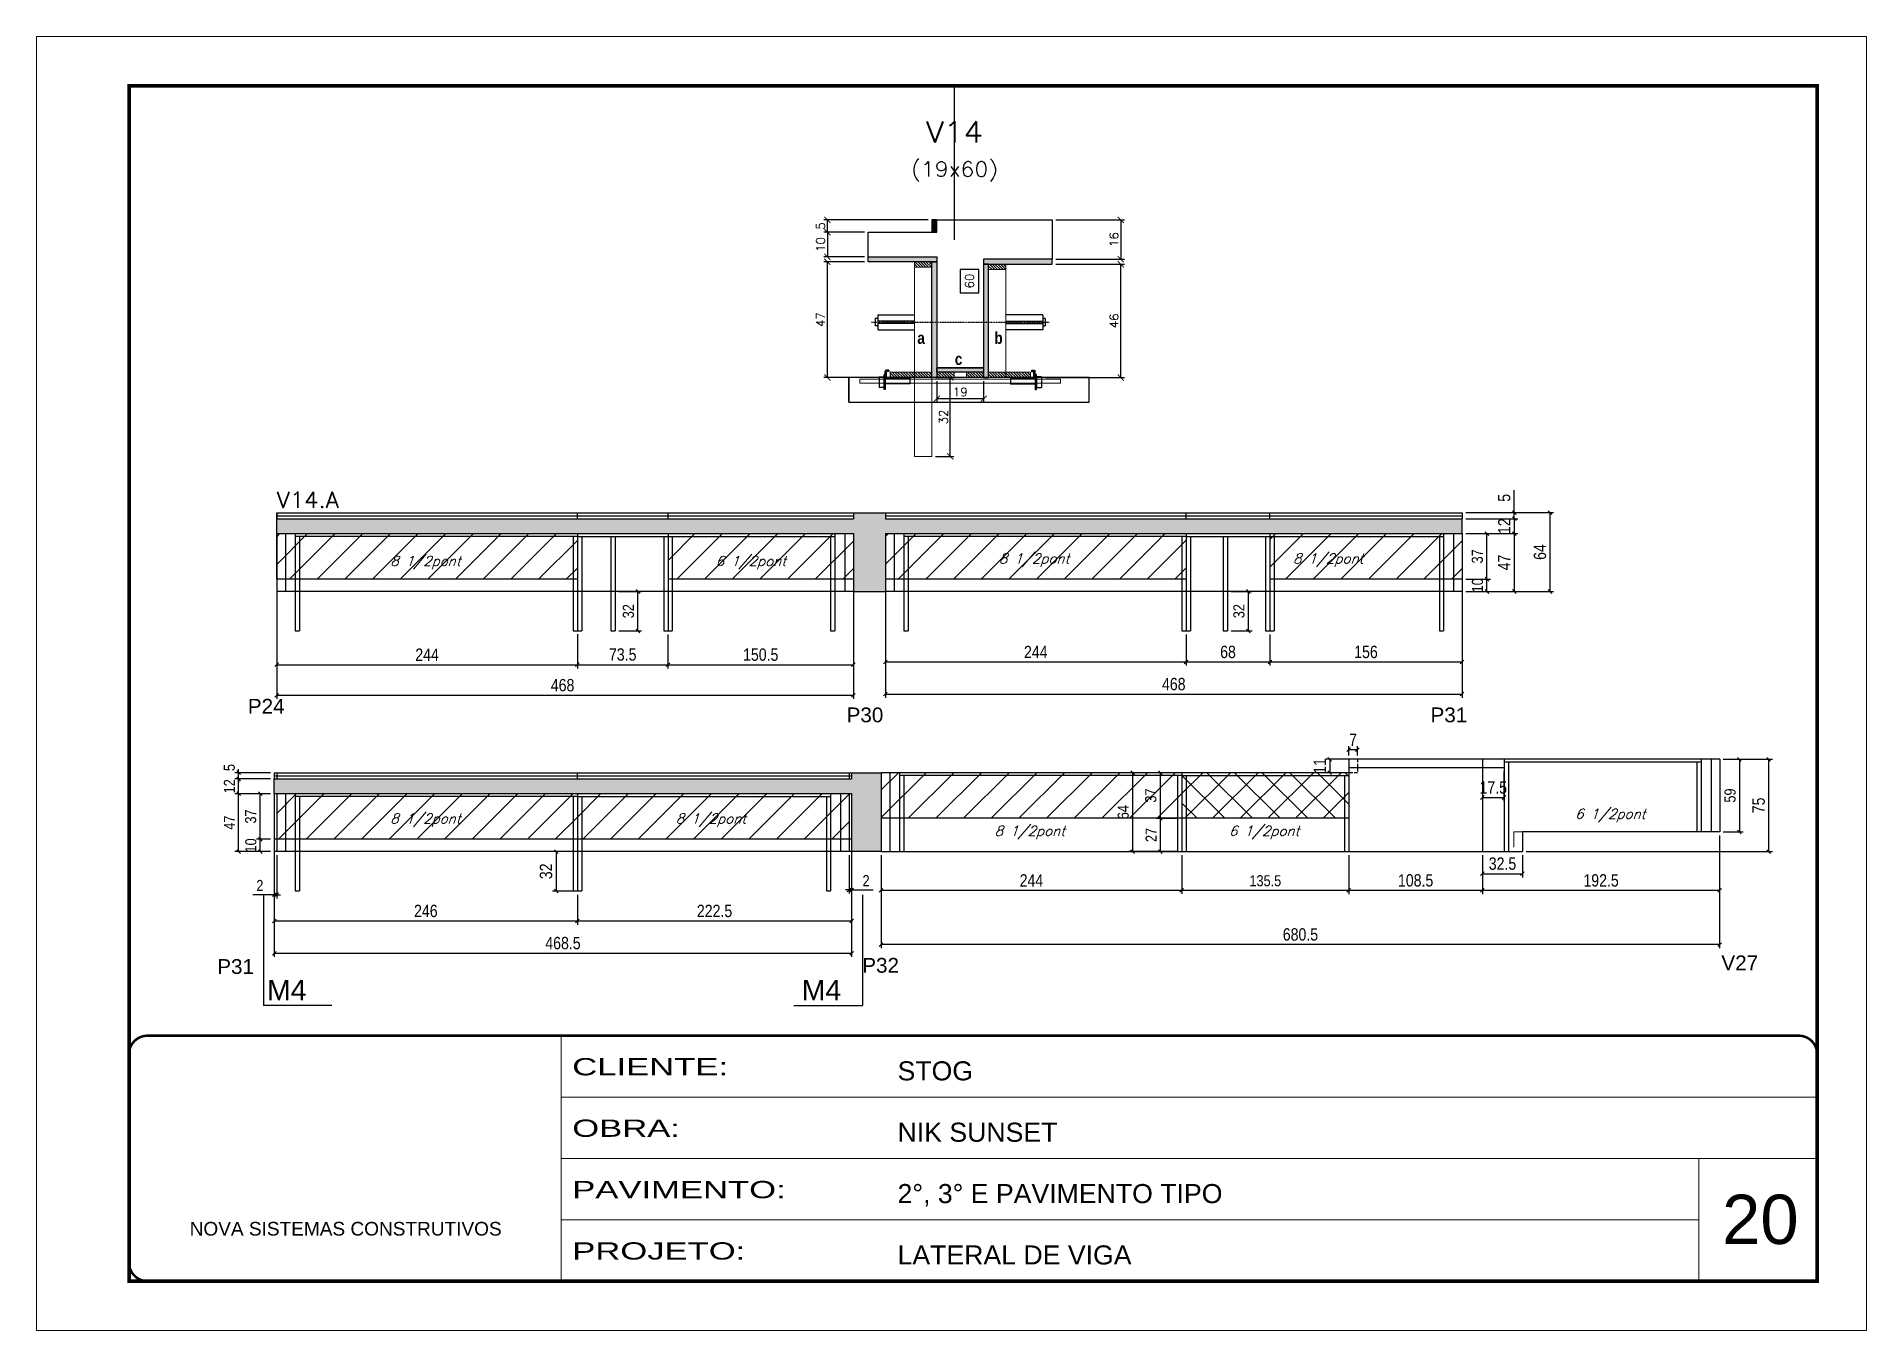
# Model space of a CAD drawing. Extents: x -10448 to -1189, y -11772 to 17235.
# Drawn here: x -5680 to -4195, y 11200 to 12250 of the extents above; entities that cross this region are included whole.
import ezdxf
from ezdxf.enums import TextEntityAlignment as Align

# ---------------------------------------------------------------- set-up
doc = ezdxf.new("R2010")
doc.units = 0
for name, pattern in [('CONTINUO', [0]), ('DASHED', [0.75, 0.5, -0.25]), ('HIDDEN', [0.375, 0.25, -0.125])]:
    doc.linetypes.add(name, pattern=pattern)
for name, color, linetype in [('5', 5, 'Continuous'), ('barrote', 251, 'Continuous'), ('COTA', 241, 'Continuous'), ('Cota Seção (2x)', 4, 'Continuous'), ('detalhes', 4, 'Continuous'), ('NOMENCLATURA', 7, 'Continuous'), ('Painéis', 200, 'Continuous'), ('presilha', 1, 'Continuous'), ('Reaproveitamento', 251, 'Continuous'), ('SARR_2.2x7', 40, 'Continuous'), ('SARR_3.5x7', 81, 'Continuous'), ('SARR_EDITAR', 141, 'Continuous'), ('TENSOR', 3, 'Continuous'), ('texto', 7, 'Continuous'), ('Texto de Titulo', 7, 'Continuous'), ('Texto Qtd Sarr', 242, 'Continuous')]:
    doc.layers.add(name, color=color, linetype=linetype)
for name, color, linetype, lineweight in [('CARIMBO', 255, 'Continuous', 9), ('CONCRETO', 251, 'Continuous', 25), ('Folhas', 255, 'Continuous', 9), ('Hachura', 251, 'Continuous', 9), ('Madeira', 126, 'Continuous', 18), ('Sarr 2.2x7', 40, 'Continuous', 9), ('SARRAFO DE PRESSAO', 251, 'DASHED', 9), ('SCO-___-LAJ', 2, 'Continuous', 0), ('Texto Seção', 7, 'Continuous', 15)]:
    doc.layers.add(name, color=color, linetype=linetype, lineweight=lineweight)
doc.styles.add('ARIAL', font='arial.ttf')
doc.styles.add('COTA TECNICA', font='techl___.ttf', dxfattribs={"height": 10})
doc.styles.add('COTA TECNICA-50', font='techl___.ttf', dxfattribs={"height": 9})
doc.styles.add('REGUA-120', font='ROMANS.shx', dxfattribs={"height": 15})
doc.styles.add('Romans', font='romans.shx')
doc.styles.get("Standard").update_dxf_attribs({"font": 'arial.ttf'})
doc.styles.add('TECNICA', font='techb___.ttf', dxfattribs={"height": 10})
doc.styles.add('Tecnologia', font='')
doc.styles.get('Tecnologia').set_extended_font_data('Forgotten Futurist')
doc.dimstyles.new('COTA PAINEL-50', dxfattribs={"dimtxt": 9, "dimasz": 3, "dimexe": 3, "dimexo": 3, "dimgap": 3, "dimtad": 1, "dimdec": 1, "dimzin": 12, "dimdsep": 46, "dimtxsty": 'COTA TECNICA-50', "dimblk1": 'OBLIQUE', "dimblk2": 'OBLIQUE', "dimsah": 1, "dimcen": 0.9, "dimclrd": 4, "dimclre": 4, "dimclrt": 240, "dimadec": 1, "dimazin": 3, "dimtfac": 1, "dimtdec": 1, "dimtmove": 0, "dimatfit": 3, "dimfxl": 1, "dimtolj": 1, "dimtzin": 12, "dimarcsym": 0})
doc.dimstyles.new('Cota Seção (2x)', dxfattribs={"dimtxt": 7, "dimasz": 5, "dimexe": 3, "dimexo": 3, "dimgap": 2, "dimtad": 3, "dimdec": 1, "dimlfac": 0.5, "dimzin": 12, "dimdsep": 46, "dimtxsty": 'Romans', "dimblk": 'ARCHTICK', "dimcen": 0, "dimclrd": 4, "dimclre": 4, "dimclrt": 1, "dimadec": 1, "dimazin": 3, "dimtfac": 1, "dimtdec": 1, "dimtmove": 0, "dimatfit": 3, "dimldrblk": 'OBLIQUE', "dimfxl": 1, "dimtolj": 1, "dimtzin": 12, "dimarcsym": 0})
doc.dimstyles.new('Cota Seção interna', dxfattribs={"dimtxt": 7, "dimasz": 6, "dimexe": 0.18, "dimexo": 2, "dimgap": -4, "dimtad": 3, "dimdec": 1, "dimlfac": 0.5, "dimzin": 12, "dimdsep": 46, "dimtxsty": 'Romans', "dimblk": 'ARCHTICK', "dimcen": 0.09, "dimse1": 1, "dimse2": 1, "dimsd1": 1, "dimsd2": 1, "dimclrd": 180, "dimclre": 5, "dimclrt": 1, "dimadec": 0, "dimazin": 3, "dimtfac": 1, "dimtdec": 1, "dimtofl": 0, "dimtmove": 0, "dimatfit": 3, "dimldrblk": 'ARCHTICK', "dimfxl": 1, "dimtolj": 1, "dimtzin": 0, "dimarcsym": 0})
doc.dimstyles.new('PAINEL', dxfattribs={"dimtxt": 10, "dimasz": 3, "dimexe": 3, "dimexo": 3, "dimgap": 3, "dimtad": 1, "dimdec": 1, "dimzin": 12, "dimdsep": 46, "dimtxsty": 'COTA TECNICA', "dimblk1": 'OBLIQUE', "dimblk2": 'OBLIQUE', "dimsah": 1, "dimcen": 0.9, "dimclrd": 4, "dimclre": 4, "dimclrt": 240, "dimadec": 1, "dimazin": 3, "dimtfac": 1, "dimtdec": 1, "dimtmove": 0, "dimatfit": 3, "dimfxl": 1, "dimtolj": 1, "dimtzin": 12, "dimarcsym": 0})
pattern_1 = [(50, (-139469.2827, -18395.9775), (5.46554007, -0.47817257), [0.5715, -6.2865]), (355, (-139469.2827, -18395.9775), (-1.05730264, 5.73170536), [0.4572, -5.02921753]), (100.4514447, (-139468.827, -18396.0174), (4.40823741, 5.25353256), [0.48570026, -5.34270734]), (46.1842, (-139469.283, -18394.4535), (8.13237123, -1.26126984), [0.85725, -9.42975]), (96.6355576, (-139468.605, -18394.559), (7.122124, 7.42278374), [0.7285507, -8.01406824]), (351.184151, (-139469.283, -18394.4535), (7.122124, 7.42278374), [0.685799, -7.54379196]), (21, (-139468.5207, -18394.8345), (4.54843174, -3.06795595), [0.5715, -6.2865]), (326, (-139468.5207, -18394.8345), (1.85406085, 5.52563898), [0.4572, -5.0292]), (71.451445, (-139468.1417, -18395.09), (6.40249258, 2.45768307), [0.48570026, -5.34269813]), (37.5, (-139469.2827, -18395.9775), (0.092658098, 2.536651166), [0, -4.96824, 0, -5.1054, 0, -5.04825]), (7.5, (-139469.2827, -18395.9775), (2.004589875, 3.005417245), [0, -2.91084, 0, -4.85394, 0, -1.92405]), (327.5, (-139470.982, -18395.9775), (4.067717855, -0.17186232), [0, -1.905, 0, -5.9436, 0, -7.8867]), (317.5, (-139471.744, -18395.9775), (4.44387544, 0.76279473), [0, -2.4765, 0, -3.94716, 0, -5.6007])]
pattern_2 = [(45, (-139469.283, -18395.978), (-11.2253202, 11.2253202), [])]

msp = doc.modelspace()

# ---------------------------------------------------------------- texts
at = {"layer": '5', "linetype": 'Continuous'}
for s, rotation, p in [('P24', 0.00004, (-5508.33, 11700.45)), ('P30', 0.00004, (-5022.42, 11693.45)), ('P31', 0.00004, (-4548.51, 11693.45)), ('P31', 0.00004, (-5533.19, 11489.23)), ('P32', 359.99996, (-5009.71, 11490.23)), ('V27', 359.99996, (-4312.47, 11492.2))]:
    msp.add_text(s, height=12, rotation=rotation, dxfattribs=at).set_placement(p)
at = {"layer": 'CARIMBO', "style": 'ARIAL'}
msp.add_text('20', height=40, dxfattribs=at).set_placement((-4311.92, 11270.07))
at = {"layer": 'detalhes', "style": 'TECNICA'}
for s, p in [('a', (-4965.02, 12000.56)), ('b', (-4902.48, 12000.55)), ('c', (-4934.59, 11983.46))]:
    msp.add_text(s, height=9.6, dxfattribs=at).set_placement(p)
at = {"layer": 'NOMENCLATURA', "linetype": 'Continuous'}
for p in [(-5492.77, 11467.88), (-5058.81, 11467.88)]:
    msp.add_text('M4', height=16.5, dxfattribs=at).set_placement(p)
at = {"layer": 'texto', "color": 2, "char_height": 8, "attachment_point": 5, "style": 'Romans'}
for s, insert in [('{\\Q19;\\C256;8 1/2pont}', (-5364.21, 11823.04)), ('{\\Q19;\\C256;6 1/2pont}', (-5100.11, 11823.04)), ('{\\Q19;\\C256;8 1/2pont}', (-4870.21, 11825.04)), ('{\\Q19;\\C256;8 1/2pont}', (-4631.52, 11825.04)), ('{\\Q19;\\C256;8 1/2pont}', (-5364.21, 11614.01)), ('{\\Q19;\\C256;8 1/2pont}', (-5132.52, 11614.01)), ('{\\Q19;\\C256;6 1/2pont}', (-4402.62, 11617.84)), ('{\\Q19;\\C256;8 1/2pont}', (-4873.71, 11604.01)), ('{\\Q19;\\C256;6 1/2pont}', (-4683.53, 11604.01))]:
    msp.add_mtext(s, dxfattribs=dict(at, insert=insert))
at = {"layer": 'Texto Seção', "style": 'REGUA-120', "width": 1.05}
msp.add_text('V14.A', height=13, dxfattribs=at).set_placement((-5484.86, 11867.5))

# ---------------------------------------------------------------- blocks, each defined once
blk = doc.blocks.new('9999999999')
at = {"color": 30, "linetype": 'CONTINUO'}
for p, q in [((98564.6, 34230.2), (98564.6, 34429.4)), ((98564.6, 34379.6), (99584, 34379.6)), ((98564.6, 34329.8), (99488, 34329.8)), ((99584, 34329.8), (99488, 34329.8)), ((99488, 34329.8), (99488, 34230.2)), ((98564.6, 34280), (99488, 34280))]:
    blk.add_line(p, q, dxfattribs=at)
at = {"color": 30, "linetype": 'CONTINUO', "const_width": 2}
blk.add_lwpolyline([(99584, 34230.2), (99584, 34414.4, 0.414214), (99569, 34429.4), (98229, 34429.4, 0.414214), (98214, 34414.4), (98214, 34245.2, 0.414214), (98229, 34230.2), (99584, 34230.2)], format="xyb", dxfattribs=at)
at = {"layer": 'Folhas'}
blk.add_lwpolyline([(98139, 34190.2), (99624, 34190.2), (99624, 35240.2), (98139, 35240.2)], close=True, dxfattribs=at)
at = {"layer": 'Folhas', "color": 30, "const_width": 3}
blk.add_lwpolyline([(98214, 34230.2), (99584, 34230.2), (99584, 35200.2), (98214, 35200.2)], close=True, dxfattribs=at)
at = {"color": 7, "linetype": 'Continuous', "ltscale": 5, "style": 'ARIAL'}
for s, height, p in [('STOG', 15.48, (98837.7, 34393.1)), ('NIK SUNSET', 15.48, (98837.7, 34343.3)), ('2°, 3° E PAVIMENTO TIPO', 15.483, (98837.7, 34293.5)), ('NOVA SISTEMAS CONSTRUTIVOS', 11.059, (98263.2, 34267.2)), ('LATERAL DE VIGA', 15.483, (98837.7, 34243.7))]:
    blk.add_text(s, height=height, dxfattribs=at).set_placement(p)
at = {"layer": 'Folhas', "color": 7, "style": 'Tecnologia', "width": 1.5}
for s, p in [('CLIENTE:', (98573.7, 34397.2)), ('OBRA:', (98573.7, 34347.3)), ('PAVIMENTO:', (98573.7, 34297.5)), ('PROJETO:', (98573.7, 34247.7))]:
    blk.add_text(s, height=14, dxfattribs=at).set_placement(p)
blk = doc.blocks.new('titulo1')
at = {"layer": 'Defpoints', "color": 252, "linetype": 'HIDDEN', "ltscale": 2}
blk.add_line((0, 0), (0, 125), dxfattribs=at)
at = {"layer": 'Defpoints', "style": 'Romans', "oblique": 15}
blk.add_attdef('FOLHA', text='', height=10, dxfattribs=at).set_placement((0, 15.6), align=Align.MIDDLE_CENTER)
at = {"layer": 'Texto Qtd Sarr', "color": 3, "style": 'Romans', "oblique": 15}
for tag, height, p in [('TITULO', 17, (0, 71.4)), ('SEÇÃO', 12, (0, 41.5))]:
    blk.add_attdef(tag, text='', height=height, dxfattribs=at).set_placement(p, align=Align.MIDDLE_CENTER)
blk = doc.blocks.new('_Oblique')
at = {"color": 0, "linetype": 'ByBlock', "lineweight": -2}
blk.add_line((-0.5, -0.5), (0.5, 0.5), dxfattribs=at)
blk = doc.blocks.new('*D368')
at = {"layer": 'COTA', "color": 4, "linetype": 'ByBlock', "lineweight": -2, "transparency": 16777216}
for p, q in [((-5484.9, 11806.6), (-5484.9, 11737.2)), ((-5240.9, 11765), (-5240.9, 11737.2)), ((-5484.9, 11740.2), (-5240.9, 11740.2))]:
    blk.add_line(p, q, dxfattribs=at)
at = {"layer": 'Defpoints', "color": 0, "linetype": 'ByBlock', "transparency": 16777216}
for p in [(-5484.9, 11809.6), (-5240.9, 11768), (-5240.9, 11740.2)]:
    blk.add_point(p, dxfattribs=at)
at = {"layer": 'COTA', "color": 4, "linetype": 'ByBlock', "lineweight": -2, "transparency": 16777216, "xscale": 3, "yscale": 3, "zscale": 3, "rotation": 180}
blk.add_blockref('_Oblique', (-5484.9, 11740.2), dxfattribs=at)
at = {"layer": 'COTA', "color": 4, "linetype": 'ByBlock', "lineweight": -2, "transparency": 16777216, "xscale": 3, "yscale": 3, "zscale": 3}
blk.add_blockref('_Oblique', (-5240.9, 11740.2), dxfattribs=at)
at = {"layer": 'COTA', "color": 240, "linetype": 'ByBlock', "transparency": 16777216, "insert": (-5362.9, 11748.3), "char_height": 10, "attachment_point": 5, "style": 'COTA TECNICA'}
blk.add_mtext('\\A1;244', dxfattribs=at)
blk = doc.blocks.new('*D1438')
at = {"layer": 'COTA', "color": 4, "linetype": 'ByBlock', "lineweight": -2, "transparency": 16777216}
for p, q in [((-5016.9, 11796.6), (-5016.9, 11737.2)), ((-5167.4, 11764.6), (-5167.4, 11737.2)), ((-5167.4, 11740.2), (-5016.9, 11740.2))]:
    blk.add_line(p, q, dxfattribs=at)
at = {"layer": 'Defpoints', "color": 0, "linetype": 'ByBlock', "transparency": 16777216}
for p in [(-5016.9, 11799.6), (-5167.4, 11767.6), (-5016.9, 11740.2)]:
    blk.add_point(p, dxfattribs=at)
at = {"layer": 'COTA', "color": 4, "linetype": 'ByBlock', "lineweight": -2, "transparency": 16777216, "xscale": 3, "yscale": 3, "zscale": 3, "rotation": 180}
blk.add_blockref('_Oblique', (-5167.4, 11740.2), dxfattribs=at)
at = {"layer": 'COTA', "color": 4, "linetype": 'ByBlock', "lineweight": -2, "transparency": 16777216, "xscale": 3, "yscale": 3, "zscale": 3}
blk.add_blockref('_Oblique', (-5016.9, 11740.2), dxfattribs=at)
at = {"layer": 'COTA', "color": 240, "linetype": 'ByBlock', "transparency": 16777216, "insert": (-5092.1, 11748.3), "char_height": 10, "attachment_point": 5, "style": 'COTA TECNICA'}
blk.add_mtext('\\A1;150.5', dxfattribs=at)
blk = doc.blocks.new('*D369')
at = {"layer": 'COTA', "color": 4, "linetype": 'ByBlock', "lineweight": -2, "transparency": 16777216}
for p, q in [((-5484.9, 11806.6), (-5484.9, 11712.4)), ((-5016.9, 11806.6), (-5016.9, 11712.4)), ((-5484.9, 11715.4), (-5016.9, 11715.4))]:
    blk.add_line(p, q, dxfattribs=at)
at = {"layer": 'Defpoints', "color": 0, "linetype": 'ByBlock', "transparency": 16777216}
for p in [(-5484.9, 11809.6), (-5016.9, 11809.6), (-5016.9, 11715.4)]:
    blk.add_point(p, dxfattribs=at)
at = {"layer": 'COTA', "color": 4, "linetype": 'ByBlock', "lineweight": -2, "transparency": 16777216, "xscale": 3, "yscale": 3, "zscale": 3, "rotation": 180}
blk.add_blockref('_Oblique', (-5484.9, 11715.4), dxfattribs=at)
at = {"layer": 'COTA', "color": 4, "linetype": 'ByBlock', "lineweight": -2, "transparency": 16777216, "xscale": 3, "yscale": 3, "zscale": 3}
blk.add_blockref('_Oblique', (-5016.9, 11715.4), dxfattribs=at)
at = {"layer": 'COTA', "color": 240, "linetype": 'ByBlock', "transparency": 16777216, "insert": (-5252.9, 11723.5), "char_height": 10, "attachment_point": 5, "style": 'COTA TECNICA'}
blk.add_mtext('\\A1;468', dxfattribs=at)
blk = doc.blocks.new('*D1439')
at = {"layer": 'COTA', "color": 4, "linetype": 'ByBlock', "lineweight": -2, "transparency": 16777216}
for p, q in [((-4990.9, 11796.6), (-4990.9, 11739.4)), ((-4746.9, 11764.6), (-4746.9, 11739.4)), ((-4990.9, 11742.4), (-4746.9, 11742.4))]:
    blk.add_line(p, q, dxfattribs=at)
at = {"layer": 'Defpoints', "color": 0, "linetype": 'ByBlock', "transparency": 16777216}
for p in [(-4990.9, 11799.6), (-4746.9, 11767.6), (-4746.9, 11742.4)]:
    blk.add_point(p, dxfattribs=at)
at = {"layer": 'COTA', "color": 4, "linetype": 'ByBlock', "lineweight": -2, "transparency": 16777216, "xscale": 3, "yscale": 3, "zscale": 3, "rotation": 180}
blk.add_blockref('_Oblique', (-4990.9, 11742.4), dxfattribs=at)
at = {"layer": 'COTA', "color": 4, "linetype": 'ByBlock', "lineweight": -2, "transparency": 16777216, "xscale": 3, "yscale": 3, "zscale": 3}
blk.add_blockref('_Oblique', (-4746.9, 11742.4), dxfattribs=at)
at = {"layer": 'COTA', "color": 240, "linetype": 'ByBlock', "transparency": 16777216, "insert": (-4868.9, 11750.5), "char_height": 10, "attachment_point": 5, "style": 'COTA TECNICA'}
blk.add_mtext('\\A1;244', dxfattribs=at)
blk = doc.blocks.new('*D1440')
at = {"layer": 'COTA', "color": 4, "linetype": 'ByBlock', "lineweight": -2, "transparency": 16777216}
for p, q in [((-4522.9, 11796.6), (-4522.9, 11739.4)), ((-4678.9, 11764.6), (-4678.9, 11739.4)), ((-4678.9, 11742.4), (-4522.9, 11742.4))]:
    blk.add_line(p, q, dxfattribs=at)
at = {"layer": 'Defpoints', "color": 0, "linetype": 'ByBlock', "transparency": 16777216}
for p in [(-4522.9, 11799.6), (-4678.9, 11767.6), (-4522.9, 11742.4)]:
    blk.add_point(p, dxfattribs=at)
at = {"layer": 'COTA', "color": 4, "linetype": 'ByBlock', "lineweight": -2, "transparency": 16777216, "xscale": 3, "yscale": 3, "zscale": 3, "rotation": 180}
blk.add_blockref('_Oblique', (-4678.9, 11742.4), dxfattribs=at)
at = {"layer": 'COTA', "color": 4, "linetype": 'ByBlock', "lineweight": -2, "transparency": 16777216, "xscale": 3, "yscale": 3, "zscale": 3}
blk.add_blockref('_Oblique', (-4522.9, 11742.4), dxfattribs=at)
at = {"layer": 'COTA', "color": 240, "linetype": 'ByBlock', "transparency": 16777216, "insert": (-4600.9, 11750.5), "char_height": 10, "attachment_point": 5, "style": 'COTA TECNICA'}
blk.add_mtext('\\A1;156', dxfattribs=at)
blk = doc.blocks.new('*D370')
at = {"layer": 'COTA', "color": 4, "linetype": 'ByBlock', "lineweight": -2, "transparency": 16777216}
for p, q in [((-4990.9, 11806.6), (-4990.9, 11713.3)), ((-4522.9, 11806.6), (-4522.9, 11713.3)), ((-4990.9, 11716.3), (-4522.9, 11716.3))]:
    blk.add_line(p, q, dxfattribs=at)
at = {"layer": 'Defpoints', "color": 0, "linetype": 'ByBlock', "transparency": 16777216}
for p in [(-4990.9, 11809.6), (-4522.9, 11809.6), (-4522.9, 11716.3)]:
    blk.add_point(p, dxfattribs=at)
at = {"layer": 'COTA', "color": 4, "linetype": 'ByBlock', "lineweight": -2, "transparency": 16777216, "xscale": 3, "yscale": 3, "zscale": 3, "rotation": 180}
blk.add_blockref('_Oblique', (-4990.9, 11716.3), dxfattribs=at)
at = {"layer": 'COTA', "color": 4, "linetype": 'ByBlock', "lineweight": -2, "transparency": 16777216, "xscale": 3, "yscale": 3, "zscale": 3}
blk.add_blockref('_Oblique', (-4522.9, 11716.3), dxfattribs=at)
at = {"layer": 'COTA', "color": 240, "linetype": 'ByBlock', "transparency": 16777216, "insert": (-4756.9, 11724.4), "char_height": 10, "attachment_point": 5, "style": 'COTA TECNICA'}
blk.add_mtext('\\A1;468', dxfattribs=at)
blk = doc.blocks.new('*D1441')
at = {"layer": 'COTA', "color": 4, "linetype": 'ByBlock', "lineweight": -2, "transparency": 16777216}
for p, q in [((-4519.9, 11846.6), (-4477.6, 11846.6)), ((-4480.6, 11846.6), (-4480.6, 11799.6)), ((-4519.9, 11799.6), (-4477.6, 11799.6))]:
    blk.add_line(p, q, dxfattribs=at)
at = {"layer": 'Defpoints', "color": 0, "linetype": 'ByBlock', "transparency": 16777216}
for p in [(-4522.9, 11846.6), (-4522.9, 11799.6), (-4480.6, 11799.6)]:
    blk.add_point(p, dxfattribs=at)
at = {"layer": 'COTA', "color": 4, "linetype": 'ByBlock', "lineweight": -2, "transparency": 16777216, "xscale": 3, "yscale": 3, "zscale": 3}
for p, rotation in [((-4480.6, 11846.6), 90), ((-4480.6, 11799.6), 270)]:
    blk.add_blockref('_Oblique', p, dxfattribs=dict(at, rotation=rotation))
at = {"layer": 'COTA', "color": 240, "linetype": 'ByBlock', "transparency": 16777216, "insert": (-4488.7, 11823.1), "char_height": 10, "attachment_point": 5, "rotation": 90, "style": 'COTA TECNICA'}
blk.add_mtext('\\A1;47', dxfattribs=at)
blk = doc.blocks.new('*D1442')
at = {"layer": 'COTA', "color": 4, "linetype": 'ByBlock', "lineweight": -2, "transparency": 16777216}
for p, q in [((-4480.6, 11863.6), (-4480.6, 11881.7)), ((-4519.9, 11863.6), (-4477.6, 11863.6)), ((-4519.9, 11858.6), (-4477.6, 11858.6)), ((-4480.6, 11858.6), (-4480.6, 11863.6)), ((-4480.6, 11858.6), (-4480.6, 11855.6))]:
    blk.add_line(p, q, dxfattribs=at)
at = {"layer": 'Defpoints', "color": 0, "linetype": 'ByBlock', "transparency": 16777216}
for p in [(-4522.9, 11863.6), (-4522.9, 11858.6), (-4480.6, 11863.6)]:
    blk.add_point(p, dxfattribs=at)
at = {"layer": 'COTA', "color": 4, "linetype": 'ByBlock', "lineweight": -2, "transparency": 16777216, "xscale": 3, "yscale": 3, "zscale": 3}
for p, rotation in [((-4480.6, 11863.6), 270), ((-4480.6, 11858.6), 90)]:
    blk.add_blockref('_Oblique', p, dxfattribs=dict(at, rotation=rotation))
at = {"layer": 'COTA', "color": 240, "linetype": 'ByBlock', "transparency": 16777216, "insert": (-4488.7, 11875.6), "char_height": 10, "attachment_point": 5, "rotation": 90, "style": 'COTA TECNICA'}
blk.add_mtext('\\A1;5', dxfattribs=at)
blk = doc.blocks.new('*D371')
at = {"layer": 'COTA', "color": 4, "linetype": 'ByBlock', "lineweight": -2, "transparency": 16777216}
for p, q in [((-4519.9, 11863.6), (-4448.6, 11863.6)), ((-4451.6, 11863.6), (-4451.6, 11799.6)), ((-4519.9, 11799.6), (-4448.6, 11799.6))]:
    blk.add_line(p, q, dxfattribs=at)
at = {"layer": 'Defpoints', "color": 0, "linetype": 'ByBlock', "transparency": 16777216}
for p in [(-4522.9, 11863.6), (-4522.9, 11799.6), (-4451.6, 11799.6)]:
    blk.add_point(p, dxfattribs=at)
at = {"layer": 'COTA', "color": 4, "linetype": 'ByBlock', "lineweight": -2, "transparency": 16777216, "xscale": 3, "yscale": 3, "zscale": 3}
for p, rotation in [((-4451.6, 11863.6), 90), ((-4451.6, 11799.6), 270)]:
    blk.add_blockref('_Oblique', p, dxfattribs=dict(at, rotation=rotation))
at = {"layer": 'COTA', "color": 240, "linetype": 'ByBlock', "transparency": 16777216, "insert": (-4459.7, 11831.6), "char_height": 10, "attachment_point": 5, "rotation": 90, "style": 'COTA TECNICA'}
blk.add_mtext('\\A1;64', dxfattribs=at)
blk = doc.blocks.new('*D372')
at = {"layer": 'COTA', "color": 4, "linetype": 'ByBlock', "lineweight": -2, "transparency": 16777216}
for p, q in [((-5486.9, 11595.5), (-5486.9, 11529.2)), ((-5240.9, 11553.5), (-5240.9, 11529.2)), ((-5486.9, 11532.2), (-5240.9, 11532.2))]:
    blk.add_line(p, q, dxfattribs=at)
at = {"layer": 'Defpoints', "color": 0, "linetype": 'ByBlock', "transparency": 16777216}
for p in [(-5486.9, 11598.5), (-5240.9, 11556.5), (-5240.9, 11532.2)]:
    blk.add_point(p, dxfattribs=at)
at = {"layer": 'COTA', "color": 4, "linetype": 'ByBlock', "lineweight": -2, "transparency": 16777216, "xscale": 3, "yscale": 3, "zscale": 3, "rotation": 180}
blk.add_blockref('_Oblique', (-5486.9, 11532.2), dxfattribs=at)
at = {"layer": 'COTA', "color": 4, "linetype": 'ByBlock', "lineweight": -2, "transparency": 16777216, "xscale": 3, "yscale": 3, "zscale": 3}
blk.add_blockref('_Oblique', (-5240.9, 11532.2), dxfattribs=at)
at = {"layer": 'COTA', "color": 240, "linetype": 'ByBlock', "transparency": 16777216, "insert": (-5363.9, 11540.3), "char_height": 10, "attachment_point": 5, "style": 'COTA TECNICA'}
blk.add_mtext('\\A1;246', dxfattribs=at)
blk = doc.blocks.new('*D373')
at = {"layer": 'COTA', "color": 4, "linetype": 'ByBlock', "lineweight": -2, "transparency": 16777216}
for p, q in [((-5018.4, 11595.5), (-5018.4, 11529.2)), ((-5240.9, 11553.5), (-5240.9, 11529.2)), ((-5240.9, 11532.2), (-5018.4, 11532.2))]:
    blk.add_line(p, q, dxfattribs=at)
at = {"layer": 'Defpoints', "color": 0, "linetype": 'ByBlock', "transparency": 16777216}
for p in [(-5018.4, 11598.5), (-5240.9, 11556.5), (-5018.4, 11532.2)]:
    blk.add_point(p, dxfattribs=at)
at = {"layer": 'COTA', "color": 4, "linetype": 'ByBlock', "lineweight": -2, "transparency": 16777216, "xscale": 3, "yscale": 3, "zscale": 3, "rotation": 180}
blk.add_blockref('_Oblique', (-5240.9, 11532.2), dxfattribs=at)
at = {"layer": 'COTA', "color": 4, "linetype": 'ByBlock', "lineweight": -2, "transparency": 16777216, "xscale": 3, "yscale": 3, "zscale": 3}
blk.add_blockref('_Oblique', (-5018.4, 11532.2), dxfattribs=at)
at = {"layer": 'COTA', "color": 240, "linetype": 'ByBlock', "transparency": 16777216, "insert": (-5129.6, 11540.3), "char_height": 10, "attachment_point": 5, "style": 'COTA TECNICA'}
blk.add_mtext('\\A1;222.5', dxfattribs=at)
blk = doc.blocks.new('*D374')
at = {"layer": 'COTA', "color": 4, "linetype": 'ByBlock', "lineweight": -2, "transparency": 16777216}
for p, q in [((-5486.9, 11595.5), (-5486.9, 11503)), ((-5018.4, 11595.5), (-5018.4, 11503)), ((-5486.9, 11506), (-5018.4, 11506))]:
    blk.add_line(p, q, dxfattribs=at)
at = {"layer": 'Defpoints', "color": 0, "linetype": 'ByBlock', "transparency": 16777216}
for p in [(-5486.9, 11598.5), (-5018.4, 11598.5), (-5018.4, 11506)]:
    blk.add_point(p, dxfattribs=at)
at = {"layer": 'COTA', "color": 4, "linetype": 'ByBlock', "lineweight": -2, "transparency": 16777216, "xscale": 3, "yscale": 3, "zscale": 3, "rotation": 180}
blk.add_blockref('_Oblique', (-5486.9, 11506), dxfattribs=at)
at = {"layer": 'COTA', "color": 4, "linetype": 'ByBlock', "lineweight": -2, "transparency": 16777216, "xscale": 3, "yscale": 3, "zscale": 3}
blk.add_blockref('_Oblique', (-5018.4, 11506), dxfattribs=at)
at = {"layer": 'COTA', "color": 240, "linetype": 'ByBlock', "transparency": 16777216, "insert": (-5252.6, 11514.2), "char_height": 10, "attachment_point": 5, "style": 'COTA TECNICA'}
blk.add_mtext('\\A1;468.5', dxfattribs=at)
blk = doc.blocks.new('*D1443')
at = {"layer": 'COTA', "color": 4, "linetype": 'ByBlock', "lineweight": -2, "transparency": 16777216}
for p, q in [((-5243.9, 11588.5), (-5261.1, 11588.5)), ((-5258.1, 11588.5), (-5258.1, 11556.5)), ((-5243.9, 11556.5), (-5261.1, 11556.5))]:
    blk.add_line(p, q, dxfattribs=at)
at = {"layer": 'Defpoints', "color": 0, "linetype": 'ByBlock', "transparency": 16777216}
for p in [(-5240.9, 11588.5), (-5258.1, 11556.5), (-5240.9, 11556.5)]:
    blk.add_point(p, dxfattribs=at)
at = {"layer": 'COTA', "color": 4, "linetype": 'ByBlock', "lineweight": -2, "transparency": 16777216, "xscale": 3, "yscale": 3, "zscale": 3}
for p, rotation in [((-5258.1, 11588.5), 90), ((-5258.1, 11556.5), 270)]:
    blk.add_blockref('_Oblique', p, dxfattribs=dict(at, rotation=rotation))
at = {"layer": 'COTA', "color": 240, "linetype": 'ByBlock', "transparency": 16777216, "insert": (-5266.3, 11572.5), "char_height": 10, "attachment_point": 5, "rotation": 90, "style": 'COTA TECNICA'}
blk.add_mtext('\\A1;32', dxfattribs=at)
blk = doc.blocks.new('*D1444')
at = {"layer": 'COTA', "color": 4, "linetype": 'ByBlock', "lineweight": -2, "transparency": 16777216}
for p, q in [((-5240.9, 11764.6), (-5240.9, 11737.2)), ((-5167.4, 11764.6), (-5167.4, 11737.2)), ((-5240.9, 11740.2), (-5167.4, 11740.2))]:
    blk.add_line(p, q, dxfattribs=at)
at = {"layer": 'Defpoints', "color": 0, "linetype": 'ByBlock', "transparency": 16777216}
for p in [(-5240.9, 11767.6), (-5167.4, 11767.6), (-5167.4, 11740.2)]:
    blk.add_point(p, dxfattribs=at)
at = {"layer": 'COTA', "color": 4, "linetype": 'ByBlock', "lineweight": -2, "transparency": 16777216, "xscale": 3, "yscale": 3, "zscale": 3, "rotation": 180}
blk.add_blockref('_Oblique', (-5240.9, 11740.2), dxfattribs=at)
at = {"layer": 'COTA', "color": 4, "linetype": 'ByBlock', "lineweight": -2, "transparency": 16777216, "xscale": 3, "yscale": 3, "zscale": 3}
blk.add_blockref('_Oblique', (-5167.4, 11740.2), dxfattribs=at)
at = {"layer": 'COTA', "color": 240, "linetype": 'ByBlock', "transparency": 16777216, "insert": (-5204.1, 11748.4), "char_height": 10, "attachment_point": 5, "style": 'COTA TECNICA'}
blk.add_mtext('\\A1;73.5', dxfattribs=at)
blk = doc.blocks.new('*D1445')
at = {"layer": 'COTA', "color": 4, "linetype": 'ByBlock', "lineweight": -2, "transparency": 16777216}
for p, q in [((-4746.9, 11764.6), (-4746.9, 11739.4)), ((-4678.9, 11764.6), (-4678.9, 11739.4)), ((-4746.9, 11742.4), (-4678.9, 11742.4))]:
    blk.add_line(p, q, dxfattribs=at)
at = {"layer": 'Defpoints', "color": 0, "linetype": 'ByBlock', "transparency": 16777216}
for p in [(-4746.9, 11767.6), (-4678.9, 11767.6), (-4678.9, 11742.4)]:
    blk.add_point(p, dxfattribs=at)
at = {"layer": 'COTA', "color": 4, "linetype": 'ByBlock', "lineweight": -2, "transparency": 16777216, "xscale": 3, "yscale": 3, "zscale": 3, "rotation": 180}
blk.add_blockref('_Oblique', (-4746.9, 11742.4), dxfattribs=at)
at = {"layer": 'COTA', "color": 4, "linetype": 'ByBlock', "lineweight": -2, "transparency": 16777216, "xscale": 3, "yscale": 3, "zscale": 3}
blk.add_blockref('_Oblique', (-4678.9, 11742.4), dxfattribs=at)
at = {"layer": 'COTA', "color": 240, "linetype": 'ByBlock', "transparency": 16777216, "insert": (-4712.9, 11750.5), "char_height": 10, "attachment_point": 5, "style": 'COTA TECNICA'}
blk.add_mtext('\\A1;68', dxfattribs=at)
blk = doc.blocks.new('*D1446')
at = {"layer": 'COTA', "color": 4, "linetype": 'ByBlock', "lineweight": -2, "transparency": 16777216}
for p, q in [((-4519.9, 11858.6), (-4477.6, 11858.6)), ((-4480.6, 11858.6), (-4480.6, 11846.6)), ((-4519.9, 11846.6), (-4477.6, 11846.6))]:
    blk.add_line(p, q, dxfattribs=at)
at = {"layer": 'Defpoints', "color": 0, "linetype": 'ByBlock', "transparency": 16777216}
for p in [(-4522.9, 11858.6), (-4522.9, 11846.6), (-4480.6, 11846.6)]:
    blk.add_point(p, dxfattribs=at)
at = {"layer": 'COTA', "color": 4, "linetype": 'ByBlock', "lineweight": -2, "transparency": 16777216, "xscale": 3, "yscale": 3, "zscale": 3}
for p, rotation in [((-4480.6, 11858.6), 90), ((-4480.6, 11846.6), 270)]:
    blk.add_blockref('_Oblique', p, dxfattribs=dict(at, rotation=rotation))
at = {"layer": 'COTA', "color": 240, "linetype": 'ByBlock', "transparency": 16777216, "insert": (-4488.7, 11852.6), "char_height": 10, "attachment_point": 5, "rotation": 90, "style": 'COTA TECNICA'}
blk.add_mtext('\\A1;12', dxfattribs=at)
blk = doc.blocks.new('*D375')
at = {"layer": 'COTA', "color": 4, "linetype": 'ByBlock', "lineweight": -2, "transparency": 16777216}
for p, q in [((-5486.9, 11585.5), (-5486.9, 11550.5)), ((-5484.9, 11585.5), (-5484.9, 11550.5)), ((-5486.9, 11553.5), (-5504.4, 11553.5)), ((-5484.9, 11553.5), (-5486.9, 11553.5)), ((-5484.9, 11553.5), (-5481.9, 11553.5))]:
    blk.add_line(p, q, dxfattribs=at)
at = {"layer": 'Defpoints', "color": 0, "linetype": 'ByBlock', "transparency": 16777216}
for p in [(-5486.9, 11588.5), (-5484.9, 11588.5), (-5486.9, 11553.5)]:
    blk.add_point(p, dxfattribs=at)
at = {"layer": 'COTA', "color": 4, "linetype": 'ByBlock', "lineweight": -2, "transparency": 16777216, "xscale": 3, "yscale": 3, "zscale": 3}
blk.add_blockref('_Oblique', (-5486.9, 11553.5), dxfattribs=at)
at = {"layer": 'COTA', "color": 4, "linetype": 'ByBlock', "lineweight": -2, "transparency": 16777216, "xscale": 3, "yscale": 3, "zscale": 3, "rotation": 180}
blk.add_blockref('_Oblique', (-5484.9, 11553.5), dxfattribs=at)
at = {"layer": 'COTA', "color": 240, "linetype": 'ByBlock', "transparency": 16777216, "insert": (-5498.6, 11561), "char_height": 9, "attachment_point": 5, "style": 'COTA TECNICA-50'}
blk.add_mtext('\\A1;2', dxfattribs=at)
blk = doc.blocks.new('*D376')
at = {"layer": 'COTA', "color": 4, "linetype": 'ByBlock', "lineweight": -2, "transparency": 16777216}
for p, q in [((-5020.4, 11585.5), (-5020.4, 11554.4)), ((-5018.4, 11585.5), (-5018.4, 11554.4)), ((-5020.4, 11557.4), (-5023.4, 11557.4)), ((-5020.4, 11557.4), (-5018.4, 11557.4)), ((-5018.4, 11557.4), (-5000.9, 11557.4))]:
    blk.add_line(p, q, dxfattribs=at)
at = {"layer": 'Defpoints', "color": 0, "linetype": 'ByBlock', "transparency": 16777216}
for p in [(-5020.4, 11588.5), (-5018.4, 11588.5), (-5018.4, 11557.4)]:
    blk.add_point(p, dxfattribs=at)
at = {"layer": 'COTA', "color": 4, "linetype": 'ByBlock', "lineweight": -2, "transparency": 16777216, "xscale": 3, "yscale": 3, "zscale": 3}
blk.add_blockref('_Oblique', (-5020.4, 11557.4), dxfattribs=at)
at = {"layer": 'COTA', "color": 4, "linetype": 'ByBlock', "lineweight": -2, "transparency": 16777216, "xscale": 3, "yscale": 3, "zscale": 3, "rotation": 180}
blk.add_blockref('_Oblique', (-5018.4, 11557.4), dxfattribs=at)
at = {"layer": 'COTA', "color": 240, "linetype": 'ByBlock', "transparency": 16777216, "insert": (-5006.6, 11564.9), "char_height": 9, "attachment_point": 5, "style": 'COTA TECNICA-50'}
blk.add_mtext('\\A1;2', dxfattribs=at)
blk = doc.blocks.new('*D377')
at = {"layer": 'COTA', "color": 4, "linetype": 'ByBlock', "lineweight": -2, "transparency": 16777216}
for p, q in [((-4614.9, 11585.5), (-4614.9, 11554)), ((-4506.4, 11585.5), (-4506.4, 11554)), ((-4506.4, 11557), (-4614.9, 11557))]:
    blk.add_line(p, q, dxfattribs=at)
at = {"layer": 'Defpoints', "color": 0, "linetype": 'ByBlock', "transparency": 16777216}
for p in [(-4614.9, 11588.5), (-4506.4, 11588.5), (-4614.9, 11557)]:
    blk.add_point(p, dxfattribs=at)
at = {"layer": 'COTA', "color": 4, "linetype": 'ByBlock', "lineweight": -2, "transparency": 16777216, "xscale": 3, "yscale": 3, "zscale": 3, "rotation": 180}
blk.add_blockref('_Oblique', (-4614.9, 11557), dxfattribs=at)
at = {"layer": 'COTA', "color": 4, "linetype": 'ByBlock', "lineweight": -2, "transparency": 16777216, "xscale": 3, "yscale": 3, "zscale": 3}
blk.add_blockref('_Oblique', (-4506.4, 11557), dxfattribs=at)
at = {"layer": 'COTA', "color": 240, "linetype": 'ByBlock', "transparency": 16777216, "insert": (-4560.6, 11565.1), "char_height": 10, "attachment_point": 5, "style": 'COTA TECNICA'}
blk.add_mtext('\\A1;108.5', dxfattribs=at)
blk = doc.blocks.new('*D378')
at = {"layer": 'COTA', "color": 4, "linetype": 'ByBlock', "lineweight": -2, "transparency": 16777216}
for p, q in [((-4313.9, 11601.5), (-4313.9, 11554)), ((-4506.4, 11585.5), (-4506.4, 11554)), ((-4313.9, 11557), (-4506.4, 11557))]:
    blk.add_line(p, q, dxfattribs=at)
at = {"layer": 'Defpoints', "color": 0, "linetype": 'ByBlock', "transparency": 16777216}
for p in [(-4313.9, 11604.5), (-4506.4, 11588.5), (-4506.4, 11557)]:
    blk.add_point(p, dxfattribs=at)
at = {"layer": 'COTA', "color": 4, "linetype": 'ByBlock', "lineweight": -2, "transparency": 16777216, "xscale": 3, "yscale": 3, "zscale": 3, "rotation": 180}
blk.add_blockref('_Oblique', (-4506.4, 11557), dxfattribs=at)
at = {"layer": 'COTA', "color": 4, "linetype": 'ByBlock', "lineweight": -2, "transparency": 16777216, "xscale": 3, "yscale": 3, "zscale": 3}
blk.add_blockref('_Oblique', (-4313.9, 11557), dxfattribs=at)
at = {"layer": 'COTA', "color": 240, "linetype": 'ByBlock', "transparency": 16777216, "insert": (-4410.1, 11565.1), "char_height": 10, "attachment_point": 5, "style": 'COTA TECNICA'}
blk.add_mtext('\\A1;192.5', dxfattribs=at)
blk = doc.blocks.new('*D379')
at = {"layer": 'COTA', "color": 4, "linetype": 'ByBlock', "lineweight": -2, "transparency": 16777216}
for p, q in [((-4613.9, 11663.5), (-4633.3, 11663.5)), ((-4630.3, 11663.5), (-4630.3, 11652.5)), ((-4613.9, 11652.5), (-4633.3, 11652.5))]:
    blk.add_line(p, q, dxfattribs=at)
at = {"layer": 'Defpoints', "color": 0, "linetype": 'ByBlock', "transparency": 16777216}
for p in [(-4610.9, 11663.5), (-4630.3, 11652.5), (-4610.9, 11652.5)]:
    blk.add_point(p, dxfattribs=at)
at = {"layer": 'COTA', "color": 4, "linetype": 'ByBlock', "lineweight": -2, "transparency": 16777216, "xscale": 3, "yscale": 3, "zscale": 3}
for p, rotation in [((-4630.3, 11663.5), 90), ((-4630.3, 11652.5), 270)]:
    blk.add_blockref('_Oblique', p, dxfattribs=dict(at, rotation=rotation))
at = {"layer": 'COTA', "color": 240, "linetype": 'ByBlock', "transparency": 16777216, "insert": (-4638.4, 11658), "char_height": 10, "attachment_point": 5, "rotation": 90, "style": 'COTA TECNICA'}
blk.add_mtext('\\A1;11', dxfattribs=at)
blk = doc.blocks.new('*D1448')
at = {"layer": 'COTA', "color": 4, "linetype": 'ByBlock', "lineweight": -2, "transparency": 16777216}
for p, q in [((-4750.4, 11585.5), (-4750.4, 11554.1)), ((-4994.4, 11570.5), (-4994.4, 11554.1)), ((-4994.4, 11557.1), (-4750.4, 11557.1))]:
    blk.add_line(p, q, dxfattribs=at)
at = {"layer": 'Defpoints', "color": 0, "linetype": 'ByBlock', "transparency": 16777216}
for p in [(-4750.4, 11588.5), (-4994.4, 11573.5), (-4750.4, 11557.1)]:
    blk.add_point(p, dxfattribs=at)
at = {"layer": 'COTA', "color": 4, "linetype": 'ByBlock', "lineweight": -2, "transparency": 16777216, "xscale": 3, "yscale": 3, "zscale": 3, "rotation": 180}
blk.add_blockref('_Oblique', (-4994.4, 11557.1), dxfattribs=at)
at = {"layer": 'COTA', "color": 4, "linetype": 'ByBlock', "lineweight": -2, "transparency": 16777216, "xscale": 3, "yscale": 3, "zscale": 3}
blk.add_blockref('_Oblique', (-4750.4, 11557.1), dxfattribs=at)
at = {"layer": 'COTA', "color": 240, "linetype": 'ByBlock', "transparency": 16777216, "insert": (-4872.4, 11565.1), "char_height": 10, "attachment_point": 5, "style": 'COTA TECNICA'}
blk.add_mtext('\\A1;244', dxfattribs=at)
blk = doc.blocks.new('*D380')
at = {"layer": 'COTA', "color": 4, "linetype": 'ByBlock', "lineweight": -2, "transparency": 16777216}
for p, q in [((-4313.9, 11601.5), (-4313.9, 11510)), ((-4994.4, 11585.5), (-4994.4, 11510)), ((-4313.9, 11513), (-4994.4, 11513))]:
    blk.add_line(p, q, dxfattribs=at)
at = {"layer": 'Defpoints', "color": 0, "linetype": 'ByBlock', "transparency": 16777216}
for p in [(-4313.9, 11604.5), (-4994.4, 11588.5), (-4994.4, 11513)]:
    blk.add_point(p, dxfattribs=at)
at = {"layer": 'COTA', "color": 4, "linetype": 'ByBlock', "lineweight": -2, "transparency": 16777216, "xscale": 3, "yscale": 3, "zscale": 3, "rotation": 180}
blk.add_blockref('_Oblique', (-4994.4, 11513), dxfattribs=at)
at = {"layer": 'COTA', "color": 4, "linetype": 'ByBlock', "lineweight": -2, "transparency": 16777216, "xscale": 3, "yscale": 3, "zscale": 3}
blk.add_blockref('_Oblique', (-4313.9, 11513), dxfattribs=at)
at = {"layer": 'COTA', "color": 240, "linetype": 'ByBlock', "transparency": 16777216, "insert": (-4654.1, 11521.2), "char_height": 10, "attachment_point": 5, "style": 'COTA TECNICA'}
blk.add_mtext('\\A1;680.5', dxfattribs=at)
blk = doc.blocks.new('*D1449')
at = {"layer": 'COTA', "color": 4, "linetype": 'ByBlock', "lineweight": -2, "transparency": 16777216}
for p, q in [((-4614.9, 11666.5), (-4614.9, 11674.2)), ((-4607.9, 11666.5), (-4607.9, 11674.2)), ((-4607.9, 11671.2), (-4614.9, 11671.2))]:
    blk.add_line(p, q, dxfattribs=at)
at = {"layer": 'Defpoints', "color": 0, "linetype": 'ByBlock', "transparency": 16777216}
for p in [(-4614.9, 11671.2), (-4614.9, 11663.5), (-4607.9, 11663.5)]:
    blk.add_point(p, dxfattribs=at)
at = {"layer": 'COTA', "color": 4, "linetype": 'ByBlock', "lineweight": -2, "transparency": 16777216, "xscale": 3, "yscale": 3, "zscale": 3, "rotation": 180}
blk.add_blockref('_Oblique', (-4614.9, 11671.2), dxfattribs=at)
at = {"layer": 'COTA', "color": 4, "linetype": 'ByBlock', "lineweight": -2, "transparency": 16777216, "xscale": 3, "yscale": 3, "zscale": 3}
blk.add_blockref('_Oblique', (-4607.9, 11671.2), dxfattribs=at)
at = {"layer": 'COTA', "color": 240, "linetype": 'ByBlock', "transparency": 16777216, "insert": (-4611.4, 11679.3), "char_height": 10, "attachment_point": 5, "style": 'COTA TECNICA'}
blk.add_mtext('\\A1;7', dxfattribs=at)
blk = doc.blocks.new('*D1450')
at = {"layer": 'COTA', "color": 4, "linetype": 'ByBlock', "lineweight": -2, "transparency": 16777216}
for p, q in [((-4310.9, 11663.5), (-4294.8, 11663.5)), ((-4297.8, 11663.5), (-4297.8, 11604.5)), ((-4310.9, 11604.5), (-4294.8, 11604.5))]:
    blk.add_line(p, q, dxfattribs=at)
at = {"layer": 'Defpoints', "color": 0, "linetype": 'ByBlock', "transparency": 16777216}
for p in [(-4313.9, 11663.5), (-4313.9, 11604.5), (-4297.8, 11604.5)]:
    blk.add_point(p, dxfattribs=at)
at = {"layer": 'COTA', "color": 4, "linetype": 'ByBlock', "lineweight": -2, "transparency": 16777216, "xscale": 3, "yscale": 3, "zscale": 3}
for p, rotation in [((-4297.8, 11663.5), 90), ((-4297.8, 11604.5), 270)]:
    blk.add_blockref('_Oblique', p, dxfattribs=dict(at, rotation=rotation))
at = {"layer": 'COTA', "color": 240, "linetype": 'ByBlock', "transparency": 16777216, "insert": (-4305.4, 11634), "char_height": 9, "attachment_point": 5, "rotation": 90, "style": 'COTA TECNICA-50'}
blk.add_mtext('\\A1;59', dxfattribs=at)
blk = doc.blocks.new('*D1453')
at = {"layer": 'COTA', "color": 4, "linetype": 'ByBlock', "lineweight": -2, "transparency": 16777216}
for p, q in [((-4750.4, 11585.5), (-4750.4, 11554.1)), ((-4614.9, 11585.5), (-4614.9, 11554.1)), ((-4750.4, 11557.1), (-4614.9, 11557.1))]:
    blk.add_line(p, q, dxfattribs=at)
at = {"layer": 'Defpoints', "color": 0, "linetype": 'ByBlock', "transparency": 16777216}
for p in [(-4750.4, 11588.5), (-4614.9, 11588.5), (-4614.9, 11557.1)]:
    blk.add_point(p, dxfattribs=at)
at = {"layer": 'COTA', "color": 4, "linetype": 'ByBlock', "lineweight": -2, "transparency": 16777216, "xscale": 3, "yscale": 3, "zscale": 3, "rotation": 180}
blk.add_blockref('_Oblique', (-4750.4, 11557.1), dxfattribs=at)
at = {"layer": 'COTA', "color": 4, "linetype": 'ByBlock', "lineweight": -2, "transparency": 16777216, "xscale": 3, "yscale": 3, "zscale": 3}
blk.add_blockref('_Oblique', (-4614.9, 11557.1), dxfattribs=at)
at = {"layer": 'COTA', "color": 240, "linetype": 'ByBlock', "transparency": 16777216, "insert": (-4682.6, 11564.8), "char_height": 9, "attachment_point": 5, "style": 'COTA TECNICA-50'}
blk.add_mtext('\\A1;135.5', dxfattribs=at)
blk = doc.blocks.new('_ArchTick')
at = {"color": 0, "linetype": 'ByBlock', "const_width": 0.15}
blk.add_lwpolyline([(-0.5, -0.5), (0.5, 0.5)], dxfattribs=at)
blk = doc.blocks.new('*D345')
at = {"layer": 'COTA', "color": 4, "lineweight": -2, "transparency": 16777216}
for p, q in [((-5007.8, 12067.2), (-5041, 12067.2)), ((-5038, 11973.2), (-5038, 12067.2)), ((-4990.2, 11973.2), (-5041, 11973.2))]:
    blk.add_line(p, q, dxfattribs=at)
at = {"layer": 'Defpoints', "color": 0, "transparency": 16777216}
for p in [(-5038, 12067.2), (-5004.8, 12067.2), (-4987.2, 11973.2)]:
    blk.add_point(p, dxfattribs=at)
at = {"layer": 'COTA', "color": 4, "lineweight": -2, "transparency": 16777216, "xscale": 5, "yscale": 5, "zscale": 5}
for p, rotation in [((-5038, 12067.2), 90), ((-5038, 11973.2), 270)]:
    blk.add_blockref('_ArchTick', p, dxfattribs=dict(at, rotation=rotation))
at = {"layer": 'COTA', "color": 1, "transparency": 16777216, "insert": (-5043.5, 12020.2), "char_height": 7, "attachment_point": 5, "rotation": 90, "style": 'Romans'}
blk.add_mtext('\\A1;47', dxfattribs=at)
blk = doc.blocks.new('*D346')
at = {"layer": 'COTA', "color": 4, "lineweight": -2, "transparency": 16777216}
for p, q in [((-5007.8, 12091.2), (-5041, 12091.2)), ((-5038, 12091.2), (-5038, 12071.2)), ((-5007.8, 12071.2), (-5041, 12071.2))]:
    blk.add_line(p, q, dxfattribs=at)
at = {"layer": 'Defpoints', "color": 0, "transparency": 16777216}
for p in [(-5004.8, 12091.2), (-5038, 12071.2), (-5004.8, 12071.2)]:
    blk.add_point(p, dxfattribs=at)
at = {"layer": 'COTA', "color": 4, "lineweight": -2, "transparency": 16777216, "xscale": 5, "yscale": 5, "zscale": 5}
for p, rotation in [((-5038, 12091.2), 90), ((-5038, 12071.2), 270)]:
    blk.add_blockref('_ArchTick', p, dxfattribs=dict(at, rotation=rotation))
at = {"layer": 'COTA', "color": 1, "transparency": 16777216, "insert": (-5043.5, 12081.2), "char_height": 7, "attachment_point": 5, "rotation": 90, "style": 'Romans'}
blk.add_mtext('\\A1;10', dxfattribs=at)
blk = doc.blocks.new('*D347')
at = {"layer": 'COTA', "color": 4, "lineweight": -2, "transparency": 16777216}
for p, q in [((-4852.6, 12065.2), (-4796.9, 12065.2)), ((-4799.9, 11973.2), (-4799.9, 12065.2)), ((-4860.6, 11973.2), (-4796.9, 11973.2))]:
    blk.add_line(p, q, dxfattribs=at)
at = {"layer": 'Defpoints', "color": 0, "transparency": 16777216}
for p in [(-4855.6, 12065.2), (-4799.9, 12065.2), (-4863.6, 11973.2)]:
    blk.add_point(p, dxfattribs=at)
at = {"layer": 'COTA', "color": 4, "lineweight": -2, "transparency": 16777216, "xscale": 5, "yscale": 5, "zscale": 5}
for p, rotation in [((-4799.9, 12065.2), 90), ((-4799.9, 11973.2), 270)]:
    blk.add_blockref('_ArchTick', p, dxfattribs=dict(at, rotation=rotation))
at = {"layer": 'COTA', "color": 1, "transparency": 16777216, "insert": (-4805.4, 12019.2), "char_height": 7, "attachment_point": 5, "rotation": 90, "style": 'Romans'}
blk.add_mtext('\\A1;46', dxfattribs=at)
blk = doc.blocks.new('*D348')
at = {"layer": 'Cota Seção (2x)', "color": 180, "lineweight": -2, "transparency": 16777216}
for p, q in [((-4915.2, 12061), (-4930.2, 12061)), ((-4930.2, 12061), (-4930.2, 12042)), ((-4915.2, 12042), (-4915.2, 12061)), ((-4930.2, 12042), (-4915.2, 12042))]:
    blk.add_line(p, q, dxfattribs=at)
at = {"layer": 'Defpoints', "color": 0, "transparency": 16777216}
for p in [(-4911.2, 12101.2), (-4911.2, 12101.2), (-4911.2, 11981.2)]:
    blk.add_point(p, dxfattribs=at)
at = {"layer": 'Cota Seção (2x)', "color": 1, "transparency": 16777216, "insert": (-4922.7, 12051.5), "char_height": 7, "attachment_point": 5, "rotation": 90, "style": 'Romans'}
blk.add_mtext('\\A1;60', dxfattribs=at)
blk = doc.blocks.new('PRESILHA METÁLICA 1')
at = {"layer": 'presilha'}
for p, q in [((0, 13), (6, 13)), ((0, 13), (0, 0)), ((6, 0), (0, 0)), ((6, 15.5), (7.5, 15.5)), ((6, -2.5), (6, 15.5)), ((6, 13), (6, 0)), ((7.5, 10.6), (7.5, 19.9)), ((7.5, 15.5), (7.5, -2.5)), ((37.5, 4.1), (7.5, 4.1)), ((12, 21), (8.6, 21)), ((9, 11.6), (9, 18.9)), ((12, 19.5), (9.6, 19.5)), ((37.5, 11), (9.6, 11)), ((12, 21), (12, 19.5)), ((37.5, 11), (37.5, 4.1)), ((7.5, -2.5), (6, -2.5))]:
    blk.add_line(p, q, dxfattribs=at)
for centre, radius, start, end in [((8.6, 19.9), 1.14, 90, 180), ((9.6, 18.9), 0.57, 90, 180), ((9.6, 11.6), 0.57, 180, 270)]:
    blk.add_arc(centre, radius, start, end, dxfattribs=at)
blk = doc.blocks.new('*D349')
at = {"layer": 'COTA', "color": 4, "lineweight": -2, "transparency": 16777216}
for p, q in [((-4949.2, 11970.2), (-4949.2, 11953)), ((-4911.2, 11970.2), (-4911.2, 11953)), ((-4911.2, 11956), (-4949.2, 11956))]:
    blk.add_line(p, q, dxfattribs=at)
at = {"layer": 'Defpoints', "color": 0, "transparency": 16777216}
for p in [(-4949.2, 11973.2), (-4911.2, 11973.2), (-4949.2, 11956)]:
    blk.add_point(p, dxfattribs=at)
at = {"layer": 'COTA', "color": 4, "lineweight": -2, "transparency": 16777216, "xscale": 5, "yscale": 5, "zscale": 5, "rotation": 180}
blk.add_blockref('_ArchTick', (-4949.2, 11956), dxfattribs=at)
at = {"layer": 'COTA', "color": 4, "lineweight": -2, "transparency": 16777216, "xscale": 5, "yscale": 5, "zscale": 5}
blk.add_blockref('_ArchTick', (-4911.2, 11956), dxfattribs=at)
at = {"layer": 'COTA', "color": 1, "transparency": 16777216, "insert": (-4930.2, 11961.5), "char_height": 7, "attachment_point": 5, "style": 'Romans'}
blk.add_mtext('\\A1;19', dxfattribs=at)
blk = doc.blocks.new('*D1406')
at = {"layer": 'COTA', "color": 4, "lineweight": -2, "transparency": 16777216}
for p, q in [((-4852.6, 12101.2), (-4796.9, 12101.2)), ((-4799.9, 12101.2), (-4799.9, 12069.2)), ((-4852.6, 12069.2), (-4796.9, 12069.2))]:
    blk.add_line(p, q, dxfattribs=at)
at = {"layer": 'Defpoints', "color": 0, "transparency": 16777216}
for p in [(-4855.6, 12101.2), (-4855.6, 12069.2), (-4799.9, 12069.2)]:
    blk.add_point(p, dxfattribs=at)
at = {"layer": 'COTA', "color": 4, "lineweight": -2, "transparency": 16777216, "xscale": 5, "yscale": 5, "zscale": 5}
for p, rotation in [((-4799.9, 12101.2), 90), ((-4799.9, 12069.2), 270)]:
    blk.add_blockref('_ArchTick', p, dxfattribs=dict(at, rotation=rotation))
at = {"layer": 'COTA', "color": 1, "transparency": 16777216, "insert": (-4805.4, 12085.2), "char_height": 7, "attachment_point": 5, "rotation": 90, "style": 'Romans'}
blk.add_mtext('\\A1;16', dxfattribs=at)
blk = doc.blocks.new('*D1407')
at = {"layer": 'COTA', "color": 4, "lineweight": -2, "transparency": 16777216}
for p, q in [((-4956.2, 12101.2), (-5041, 12101.2)), ((-5007.8, 12091.2), (-5041, 12091.2)), ((-5038, 12091.2), (-5038, 12101.2))]:
    blk.add_line(p, q, dxfattribs=at)
at = {"layer": 'Defpoints', "color": 0, "transparency": 16777216}
for p in [(-5038, 12101.2), (-5004.8, 12091.2), (-4953.2, 12101.2)]:
    blk.add_point(p, dxfattribs=at)
at = {"layer": 'COTA', "color": 4, "lineweight": -2, "transparency": 16777216, "xscale": 5, "yscale": 5, "zscale": 5}
for p, rotation in [((-5038, 12101.2), 90), ((-5038, 12091.2), 270)]:
    blk.add_blockref('_ArchTick', p, dxfattribs=dict(at, rotation=rotation))
at = {"layer": 'COTA', "color": 1, "transparency": 16777216, "insert": (-5043.5, 12096.2), "char_height": 7, "attachment_point": 5, "rotation": 90, "style": 'Romans'}
blk.add_mtext('\\A1;5', dxfattribs=at)
blk = doc.blocks.new('*D1408')
at = {"layer": 'COTA', "color": 4, "lineweight": -2, "transparency": 16777216}
for p, q in [((-4950.2, 11973.2), (-4935.3, 11973.2)), ((-4938.3, 11909.2), (-4938.3, 11973.2)), ((-4950.2, 11909.2), (-4935.3, 11909.2))]:
    blk.add_line(p, q, dxfattribs=at)
at = {"layer": 'Defpoints', "color": 0, "transparency": 16777216}
for p in [(-4953.2, 11973.2), (-4938.3, 11973.2), (-4953.2, 11909.2)]:
    blk.add_point(p, dxfattribs=at)
at = {"layer": 'COTA', "color": 4, "lineweight": -2, "transparency": 16777216, "xscale": 5, "yscale": 5, "zscale": 5}
for p, rotation in [((-4938.3, 11973.2), 90), ((-4938.3, 11909.2), 270)]:
    blk.add_blockref('_ArchTick', p, dxfattribs=dict(at, rotation=rotation))
at = {"layer": 'COTA', "color": 1, "transparency": 16777216, "insert": (-4943.8, 11941.2), "char_height": 7, "attachment_point": 5, "rotation": 90, "style": 'Romans'}
blk.add_mtext('\\A1;32', dxfattribs=at)
blk = doc.blocks.new('*D1409')
at = {"layer": 'COTA', "color": 4, "linetype": 'ByBlock', "lineweight": -2, "transparency": 16777216}
for p, q in [((-5207.3, 11799.6), (-5188.8, 11799.6)), ((-5191.8, 11767.6), (-5191.8, 11799.6)), ((-5207.3, 11767.6), (-5188.8, 11767.6))]:
    blk.add_line(p, q, dxfattribs=at)
at = {"layer": 'Defpoints', "color": 0, "linetype": 'ByBlock', "transparency": 16777216}
for p in [(-5210.3, 11799.6), (-5191.8, 11799.6), (-5210.3, 11767.6)]:
    blk.add_point(p, dxfattribs=at)
at = {"layer": 'COTA', "color": 4, "linetype": 'ByBlock', "lineweight": -2, "transparency": 16777216, "xscale": 3, "yscale": 3, "zscale": 3}
for p, rotation in [((-5191.8, 11799.6), 90), ((-5191.8, 11767.6), 270)]:
    blk.add_blockref('_Oblique', p, dxfattribs=dict(at, rotation=rotation))
at = {"layer": 'COTA', "color": 240, "linetype": 'ByBlock', "transparency": 16777216, "insert": (-5199.5, 11783.6), "char_height": 9, "attachment_point": 5, "rotation": 90, "style": 'COTA TECNICA-50'}
blk.add_mtext('\\A1;32', dxfattribs=at)
blk = doc.blocks.new('*D1410')
at = {"layer": 'COTA', "color": 4, "linetype": 'ByBlock', "lineweight": -2, "transparency": 16777216}
for p, q in [((-4710.4, 11799.6), (-4693.3, 11799.6)), ((-4696.3, 11767.6), (-4696.3, 11799.6)), ((-4710.4, 11767.6), (-4693.3, 11767.6))]:
    blk.add_line(p, q, dxfattribs=at)
at = {"layer": 'Defpoints', "color": 0, "linetype": 'ByBlock', "transparency": 16777216}
for p in [(-4713.4, 11799.6), (-4696.3, 11799.6), (-4713.4, 11767.6)]:
    blk.add_point(p, dxfattribs=at)
at = {"layer": 'COTA', "color": 4, "linetype": 'ByBlock', "lineweight": -2, "transparency": 16777216, "xscale": 3, "yscale": 3, "zscale": 3}
for p, rotation in [((-4696.3, 11799.6), 90), ((-4696.3, 11767.6), 270)]:
    blk.add_blockref('_Oblique', p, dxfattribs=dict(at, rotation=rotation))
at = {"layer": 'COTA', "color": 240, "linetype": 'ByBlock', "transparency": 16777216, "insert": (-4704, 11783.6), "char_height": 9, "attachment_point": 5, "rotation": 90, "style": 'COTA TECNICA-50'}
blk.add_mtext('\\A1;32', dxfattribs=at)
blk = doc.blocks.new('*D1412')
at = {"layer": 'COTA', "color": 4, "linetype": 'ByBlock', "lineweight": -2, "transparency": 16777216}
for p, q in [((-4519.9, 11809.6), (-4499.8, 11809.6)), ((-4502.8, 11799.6), (-4502.8, 11809.6)), ((-4519.9, 11799.6), (-4499.8, 11799.6))]:
    blk.add_line(p, q, dxfattribs=at)
at = {"layer": 'Defpoints', "color": 0, "linetype": 'ByBlock', "transparency": 16777216}
for p in [(-4522.9, 11809.6), (-4502.8, 11809.6), (-4522.9, 11799.6)]:
    blk.add_point(p, dxfattribs=at)
at = {"layer": 'COTA', "color": 4, "linetype": 'ByBlock', "lineweight": -2, "transparency": 16777216, "xscale": 3, "yscale": 3, "zscale": 3}
for p, rotation in [((-4502.8, 11809.6), 90), ((-4502.8, 11799.6), 270)]:
    blk.add_blockref('_Oblique', p, dxfattribs=dict(at, rotation=rotation))
at = {"layer": 'COTA', "color": 240, "linetype": 'ByBlock', "transparency": 16777216, "insert": (-4510.4, 11804.6), "char_height": 9, "attachment_point": 5, "rotation": 90, "style": 'COTA TECNICA-50'}
blk.add_mtext('\\A1;10', dxfattribs=at)
blk = doc.blocks.new('*D1413')
at = {"layer": 'COTA', "color": 4, "linetype": 'ByBlock', "lineweight": -2, "transparency": 16777216}
for p, q in [((-4519.9, 11846.6), (-4499.8, 11846.6)), ((-4502.8, 11809.6), (-4502.8, 11846.6)), ((-4519.9, 11809.6), (-4499.8, 11809.6))]:
    blk.add_line(p, q, dxfattribs=at)
at = {"layer": 'Defpoints', "color": 0, "linetype": 'ByBlock', "transparency": 16777216}
for p in [(-4522.9, 11846.6), (-4502.8, 11846.6), (-4522.9, 11809.6)]:
    blk.add_point(p, dxfattribs=at)
at = {"layer": 'COTA', "color": 4, "linetype": 'ByBlock', "lineweight": -2, "transparency": 16777216, "xscale": 3, "yscale": 3, "zscale": 3}
for p, rotation in [((-4502.8, 11846.6), 90), ((-4502.8, 11809.6), 270)]:
    blk.add_blockref('_Oblique', p, dxfattribs=dict(at, rotation=rotation))
at = {"layer": 'COTA', "color": 240, "linetype": 'ByBlock', "transparency": 16777216, "insert": (-4510.5, 11828.1), "char_height": 9, "attachment_point": 5, "rotation": 90, "style": 'COTA TECNICA-50'}
blk.add_mtext('\\A1;37', dxfattribs=at)
blk = doc.blocks.new('*D1414')
at = {"layer": 'COTA', "color": 4, "linetype": 'ByBlock', "lineweight": -2, "transparency": 16777216}
for p, q in [((-5489.9, 11598.5), (-5501.3, 11598.5)), ((-5498.3, 11588.5), (-5498.3, 11598.5)), ((-5489.9, 11588.5), (-5501.3, 11588.5))]:
    blk.add_line(p, q, dxfattribs=at)
at = {"layer": 'Defpoints', "color": 0, "linetype": 'ByBlock', "transparency": 16777216}
for p in [(-5498.3, 11598.5), (-5486.9, 11598.5), (-5486.9, 11588.5)]:
    blk.add_point(p, dxfattribs=at)
at = {"layer": 'COTA', "color": 4, "linetype": 'ByBlock', "lineweight": -2, "transparency": 16777216, "xscale": 3, "yscale": 3, "zscale": 3}
for p, rotation in [((-5498.3, 11598.5), 90), ((-5498.3, 11588.5), 270)]:
    blk.add_blockref('_Oblique', p, dxfattribs=dict(at, rotation=rotation))
at = {"layer": 'COTA', "color": 240, "linetype": 'ByBlock', "transparency": 16777216, "insert": (-5505.9, 11593.5), "char_height": 9, "attachment_point": 5, "rotation": 90, "style": 'COTA TECNICA-50'}
blk.add_mtext('\\A1;10', dxfattribs=at)
blk = doc.blocks.new('*D1415')
at = {"layer": 'COTA', "color": 4, "linetype": 'ByBlock', "lineweight": -2, "transparency": 16777216}
for p, q in [((-5489.9, 11635.5), (-5501.3, 11635.5)), ((-5498.3, 11598.5), (-5498.3, 11635.5)), ((-5489.9, 11598.5), (-5501.3, 11598.5))]:
    blk.add_line(p, q, dxfattribs=at)
at = {"layer": 'Defpoints', "color": 0, "linetype": 'ByBlock', "transparency": 16777216}
for p in [(-5498.3, 11635.5), (-5486.9, 11635.5), (-5486.9, 11598.5)]:
    blk.add_point(p, dxfattribs=at)
at = {"layer": 'COTA', "color": 4, "linetype": 'ByBlock', "lineweight": -2, "transparency": 16777216, "xscale": 3, "yscale": 3, "zscale": 3}
for p, rotation in [((-5498.3, 11635.5), 90), ((-5498.3, 11598.5), 270)]:
    blk.add_blockref('_Oblique', p, dxfattribs=dict(at, rotation=rotation))
at = {"layer": 'COTA', "color": 240, "linetype": 'ByBlock', "transparency": 16777216, "insert": (-5506, 11617), "char_height": 9, "attachment_point": 5, "rotation": 90, "style": 'COTA TECNICA-50'}
blk.add_mtext('\\A1;37', dxfattribs=at)
blk = doc.blocks.new('*D350')
at = {"layer": 'COTA', "color": 4, "linetype": 'ByBlock', "lineweight": -2, "transparency": 16777216}
for p, q in [((-5489.9, 11635.5), (-5518.8, 11635.5)), ((-5515.8, 11588.5), (-5515.8, 11635.5)), ((-5489.9, 11588.5), (-5518.8, 11588.5))]:
    blk.add_line(p, q, dxfattribs=at)
at = {"layer": 'Defpoints', "color": 0, "linetype": 'ByBlock', "transparency": 16777216}
for p in [(-5515.8, 11635.5), (-5486.9, 11635.5), (-5486.9, 11588.5)]:
    blk.add_point(p, dxfattribs=at)
at = {"layer": 'COTA', "color": 4, "linetype": 'ByBlock', "lineweight": -2, "transparency": 16777216, "xscale": 3, "yscale": 3, "zscale": 3}
for p, rotation in [((-5515.8, 11635.5), 90), ((-5515.8, 11588.5), 270)]:
    blk.add_blockref('_Oblique', p, dxfattribs=dict(at, rotation=rotation))
at = {"layer": 'COTA', "color": 240, "linetype": 'ByBlock', "transparency": 16777216, "insert": (-5523.3, 11612), "char_height": 9, "attachment_point": 5, "rotation": 90, "style": 'COTA TECNICA-50'}
blk.add_mtext('\\A1;47', dxfattribs=at)
blk = doc.blocks.new('*D1416')
at = {"layer": 'COTA', "color": 4, "linetype": 'ByBlock', "lineweight": -2, "transparency": 16777216}
for p, q in [((-5489.9, 11647.5), (-5518.8, 11647.5)), ((-5515.8, 11635.5), (-5515.8, 11647.5)), ((-5489.9, 11635.5), (-5518.8, 11635.5))]:
    blk.add_line(p, q, dxfattribs=at)
at = {"layer": 'Defpoints', "color": 0, "linetype": 'ByBlock', "transparency": 16777216}
for p in [(-5515.8, 11647.5), (-5486.9, 11647.5), (-5486.9, 11635.5)]:
    blk.add_point(p, dxfattribs=at)
at = {"layer": 'COTA', "color": 4, "linetype": 'ByBlock', "lineweight": -2, "transparency": 16777216, "xscale": 3, "yscale": 3, "zscale": 3}
for p, rotation in [((-5515.8, 11647.5), 90), ((-5515.8, 11635.5), 270)]:
    blk.add_blockref('_Oblique', p, dxfattribs=dict(at, rotation=rotation))
at = {"layer": 'COTA', "color": 240, "linetype": 'ByBlock', "transparency": 16777216, "insert": (-5523.3, 11641.5), "char_height": 9, "attachment_point": 5, "rotation": 90, "style": 'COTA TECNICA-50'}
blk.add_mtext('\\A1;12', dxfattribs=at)
blk = doc.blocks.new('*D1417')
at = {"layer": 'COTA', "color": 4, "linetype": 'ByBlock', "lineweight": -2, "transparency": 16777216}
for p, q in [((-5489.9, 11652.5), (-5518.8, 11652.5)), ((-5489.9, 11647.5), (-5518.8, 11647.5)), ((-5515.8, 11652.5), (-5515.8, 11655.5)), ((-5515.8, 11647.5), (-5515.8, 11652.5)), ((-5515.8, 11647.5), (-5515.8, 11644.5))]:
    blk.add_line(p, q, dxfattribs=at)
at = {"layer": 'Defpoints', "color": 0, "linetype": 'ByBlock', "transparency": 16777216}
for p in [(-5515.8, 11652.5), (-5486.9, 11652.5), (-5486.9, 11647.5)]:
    blk.add_point(p, dxfattribs=at)
at = {"layer": 'COTA', "color": 4, "linetype": 'ByBlock', "lineweight": -2, "transparency": 16777216, "xscale": 3, "yscale": 3, "zscale": 3}
for p, rotation in [((-5515.8, 11652.5), 270), ((-5515.8, 11647.5), 90)]:
    blk.add_blockref('_Oblique', p, dxfattribs=dict(at, rotation=rotation))
at = {"layer": 'COTA', "color": 240, "linetype": 'ByBlock', "transparency": 16777216, "insert": (-5523.4, 11656.7), "char_height": 9, "attachment_point": 5, "rotation": 90, "style": 'COTA TECNICA-50'}
blk.add_mtext('\\A1;5', dxfattribs=at)
blk = doc.blocks.new('*D1418')
at = {"layer": 'COTA', "color": 4, "linetype": 'ByBlock', "lineweight": -2, "transparency": 16777216}
for p, q in [((-4753.4, 11615.5), (-4770.8, 11615.5)), ((-4767.8, 11588.5), (-4767.8, 11615.5)), ((-4753.4, 11588.5), (-4770.8, 11588.5))]:
    blk.add_line(p, q, dxfattribs=at)
at = {"layer": 'Defpoints', "color": 0, "linetype": 'ByBlock', "transparency": 16777216}
for p in [(-4767.8, 11615.5), (-4750.4, 11615.5), (-4750.4, 11588.5)]:
    blk.add_point(p, dxfattribs=at)
at = {"layer": 'COTA', "color": 4, "linetype": 'ByBlock', "lineweight": -2, "transparency": 16777216, "xscale": 3, "yscale": 3, "zscale": 3}
for p, rotation in [((-4767.8, 11615.5), 90), ((-4767.8, 11588.5), 270)]:
    blk.add_blockref('_Oblique', p, dxfattribs=dict(at, rotation=rotation))
at = {"layer": 'COTA', "color": 240, "linetype": 'ByBlock', "transparency": 16777216, "insert": (-4775.3, 11602), "char_height": 9, "attachment_point": 5, "rotation": 90, "style": 'COTA TECNICA-50'}
blk.add_mtext('\\A1;27', dxfattribs=at)
blk = doc.blocks.new('*D1419')
at = {"layer": 'COTA', "color": 4, "linetype": 'ByBlock', "lineweight": -2, "transparency": 16777216}
for p, q in [((-4753.4, 11652.5), (-4770.8, 11652.5)), ((-4767.8, 11615.5), (-4767.8, 11652.5)), ((-4753.4, 11615.5), (-4770.8, 11615.5))]:
    blk.add_line(p, q, dxfattribs=at)
at = {"layer": 'Defpoints', "color": 0, "linetype": 'ByBlock', "transparency": 16777216}
for p in [(-4767.8, 11652.5), (-4750.4, 11652.5), (-4750.4, 11615.5)]:
    blk.add_point(p, dxfattribs=at)
at = {"layer": 'COTA', "color": 4, "linetype": 'ByBlock', "lineweight": -2, "transparency": 16777216, "xscale": 3, "yscale": 3, "zscale": 3}
for p, rotation in [((-4767.8, 11652.5), 90), ((-4767.8, 11615.5), 270)]:
    blk.add_blockref('_Oblique', p, dxfattribs=dict(at, rotation=rotation))
at = {"layer": 'COTA', "color": 240, "linetype": 'ByBlock', "transparency": 16777216, "insert": (-4775.5, 11634), "char_height": 9, "attachment_point": 5, "rotation": 90, "style": 'COTA TECNICA-50'}
blk.add_mtext('\\A1;37', dxfattribs=at)
blk = doc.blocks.new('*D1420')
at = {"layer": 'COTA', "color": 4, "linetype": 'ByBlock', "lineweight": -2, "transparency": 16777216}
for p, q in [((-4753.4, 11652.5), (-4793.3, 11652.5)), ((-4790.3, 11652.5), (-4790.3, 11588.5)), ((-4753.4, 11588.5), (-4793.3, 11588.5))]:
    blk.add_line(p, q, dxfattribs=at)
at = {"layer": 'Defpoints', "color": 0, "linetype": 'ByBlock', "transparency": 16777216}
for p in [(-4750.4, 11652.5), (-4790.3, 11588.5), (-4750.4, 11588.5)]:
    blk.add_point(p, dxfattribs=at)
at = {"layer": 'COTA', "color": 4, "linetype": 'ByBlock', "lineweight": -2, "transparency": 16777216, "xscale": 3, "yscale": 3, "zscale": 3}
for p, rotation in [((-4790.3, 11652.5), 90), ((-4790.3, 11588.5), 270)]:
    blk.add_blockref('_Oblique', p, dxfattribs=dict(at, rotation=rotation))
at = {"layer": 'COTA', "color": 240, "linetype": 'ByBlock', "transparency": 16777216, "insert": (-4797.9, 11620.5), "char_height": 9, "attachment_point": 5, "rotation": 90, "style": 'COTA TECNICA-50'}
blk.add_mtext('\\A1;64', dxfattribs=at)
blk = doc.blocks.new('*D2222')
at = {"layer": 'COTA', "color": 4, "lineweight": -2, "transparency": 16777216}
for p, q in [((-4310.9, 11663.5), (-4271.1, 11663.5)), ((-4274.1, 11588.5), (-4274.1, 11663.5)), ((-4470.9, 11588.5), (-4271.1, 11588.5))]:
    blk.add_line(p, q, dxfattribs=at)
at = {"layer": 'Defpoints', "color": 0, "transparency": 16777216}
for p in [(-4313.9, 11663.5), (-4274.1, 11663.5), (-4473.9, 11588.5)]:
    blk.add_point(p, dxfattribs=at)
at = {"layer": 'COTA', "color": 4, "lineweight": -2, "transparency": 16777216, "xscale": 3, "yscale": 3, "zscale": 3}
for p, rotation in [((-4274.1, 11663.5), 90), ((-4274.1, 11588.5), 270)]:
    blk.add_blockref('_Oblique', p, dxfattribs=dict(at, rotation=rotation))
at = {"layer": 'COTA', "color": 240, "transparency": 16777216, "insert": (-4282.2, 11626), "char_height": 10, "attachment_point": 5, "rotation": 90, "style": 'COTA TECNICA'}
blk.add_mtext('\\A1;75', dxfattribs=at)
blk = doc.blocks.new('*D2223')
at = {"layer": 'COTA', "color": 4, "lineweight": -2, "transparency": 16777216}
for p, q in [((-4506.4, 11585.5), (-4506.4, 11567.5)), ((-4473.9, 11585.5), (-4473.9, 11567.5)), ((-4506.4, 11570.5), (-4473.9, 11570.5))]:
    blk.add_line(p, q, dxfattribs=at)
at = {"layer": 'Defpoints', "color": 0, "transparency": 16777216}
for p in [(-4506.4, 11588.5), (-4473.9, 11588.5), (-4473.9, 11570.5)]:
    blk.add_point(p, dxfattribs=at)
at = {"layer": 'COTA', "color": 4, "lineweight": -2, "transparency": 16777216, "xscale": 3, "yscale": 3, "zscale": 3, "rotation": 180}
blk.add_blockref('_Oblique', (-4506.4, 11570.5), dxfattribs=at)
at = {"layer": 'COTA', "color": 4, "lineweight": -2, "transparency": 16777216, "xscale": 3, "yscale": 3, "zscale": 3}
blk.add_blockref('_Oblique', (-4473.9, 11570.5), dxfattribs=at)
at = {"layer": 'COTA', "color": 240, "transparency": 16777216, "insert": (-4490.1, 11578.7), "char_height": 10, "attachment_point": 5, "style": 'COTA TECNICA'}
blk.add_mtext('\\A1;32.5', dxfattribs=at)
blk = doc.blocks.new('*D2224')
at = {"layer": 'COTA', "color": 4, "lineweight": -2, "transparency": 16777216}
for p, q in [((-4506.4, 11653.5), (-4506.4, 11629.4)), ((-4488.9, 11653.5), (-4488.9, 11629.4)), ((-4506.4, 11632.4), (-4488.9, 11632.4))]:
    blk.add_line(p, q, dxfattribs=at)
at = {"layer": 'Defpoints', "color": 0, "transparency": 16777216}
for p in [(-4506.4, 11656.5), (-4488.9, 11656.5), (-4488.9, 11632.4)]:
    blk.add_point(p, dxfattribs=at)
at = {"layer": 'COTA', "color": 4, "lineweight": -2, "transparency": 16777216, "xscale": 3, "yscale": 3, "zscale": 3, "rotation": 180}
blk.add_blockref('_Oblique', (-4506.4, 11632.4), dxfattribs=at)
at = {"layer": 'COTA', "color": 4, "lineweight": -2, "transparency": 16777216, "xscale": 3, "yscale": 3, "zscale": 3}
blk.add_blockref('_Oblique', (-4488.9, 11632.4), dxfattribs=at)
at = {"layer": 'COTA', "color": 240, "transparency": 16777216, "insert": (-4497.6, 11640.5), "char_height": 10, "attachment_point": 5, "style": 'COTA TECNICA'}
blk.add_mtext('\\A1;17.5', dxfattribs=at)

# ---------------------------------------------------------------- dimensions: what is measured, and where the dimension line sits
at = {"layer": 'COTA'}
for base, p1, p2, angle, dimstyle, picture, middle in [((-5038, 12101.22), (-5004.79, 12091.22), (-4953.19, 12101.22), 90, 'Cota Seção (2x)', '*D1407', (-5043.5, 12096.22)), ((-4799.93, 12069.22), (-4855.59, 12101.22), (-4855.59, 12069.22), 90, 'Cota Seção (2x)', '*D1406', (-4805.43, 12085.22)), ((-5038, 12071.22), (-5004.79, 12091.22), (-5004.79, 12071.22), 90, 'Cota Seção (2x)', '*D346', (-5043.5, 12081.22)), ((-5038, 12067.22), (-4987.19, 11973.22), (-5004.79, 12067.22), 90, 'Cota Seção (2x)', '*D345', (-5043.5, 12020.22)), ((-4799.93, 12065.22), (-4863.59, 11973.22), (-4855.59, 12065.22), 90, 'Cota Seção (2x)', '*D347', (-4805.43, 12019.22)), ((-4938.28, 11973.22), (-4953.19, 11909.22), (-4953.19, 11973.22), 90, 'Cota Seção (2x)', '*D1408', (-4943.78, 11941.22)), ((-4949.19, 11956), (-4911.19, 11973.22), (-4949.19, 11973.22), 180, 'Cota Seção (2x)', '*D349', (-4930.19, 11961.5)), ((-4274.06, 11663.54), (-4473.86, 11588.54), (-4313.86, 11663.54), 90, 'PAINEL', '*D2222', (-4282.17, 11626.04))]:
    dim = msp.add_linear_dim(base=base, p1=p1, p2=p2, angle=angle, dimstyle=dimstyle, dxfattribs=at)
    dim.commit()
    dim.dimension.update_dxf_attribs({"geometry": picture, "text_midpoint": middle})
at = {"layer": 'COTA', "linetype": 'ByBlock'}
for base, p1, p2, angle, dimstyle, picture, middle in [((-4480.59, 11863.56), (-4522.86, 11858.56), (-4522.86, 11863.56), 90, 'PAINEL', '*D1442', (-4480.59, 11875.61)), ((-4451.56, 11799.56), (-4522.86, 11863.56), (-4522.86, 11799.56), 90, 'PAINEL', '*D371', (-4451.56, 11831.56)), ((-4480.59, 11846.56), (-4522.86, 11858.56), (-4522.86, 11846.56), 90, 'PAINEL', '*D1446', (-4480.59, 11852.56)), ((-4502.78, 11809.56), (-4522.86, 11799.56), (-4522.86, 11809.56), 90, 'COTA PAINEL-50', '*D1412', (-4502.78, 11804.56)), ((-4614.86, 11671.2), (-4607.86, 11663.54), (-4614.86, 11663.54), 180, 'PAINEL', '*D1449', (-4611.36, 11671.2)), ((-4630.31, 11652.54), (-4610.86, 11663.54), (-4610.86, 11652.54), 90, 'PAINEL', '*D379', (-4630.31, 11658.04)), ((-5498.28, 11598.54), (-5486.86, 11588.54), (-5486.86, 11598.54), 90, 'COTA PAINEL-50', '*D1414', (-5498.28, 11593.54))]:
    dim = msp.add_linear_dim(base=base, p1=p1, p2=p2, angle=angle, dimstyle=dimstyle, dxfattribs=at)
    dim.commit()
    dim.dimension.update_dxf_attribs({"geometry": picture, "text_midpoint": middle, "dimtype": 160})
for base, p1, p2, angle, dimstyle, picture, middle in [((-4480.59, 11799.56), (-4522.86, 11846.56), (-4522.86, 11799.56), 90, 'PAINEL', '*D1441', (-4488.66, 11823.06)), ((-5191.78, 11799.56), (-5210.34, 11767.56), (-5210.34, 11799.56), 90, 'COTA PAINEL-50', '*D1409', (-5199.48, 11783.56)), ((-4696.28, 11799.56), (-4713.37, 11767.56), (-4713.37, 11799.56), 90, 'COTA PAINEL-50', '*D1410', (-4703.98, 11783.56)), ((-4297.82, 11604.54), (-4313.86, 11663.54), (-4313.86, 11604.54), 90, 'COTA PAINEL-50', '*D1450', (-4305.44, 11634.04)), ((-4790.28, 11588.54), (-4750.36, 11652.54), (-4750.36, 11588.54), 90, 'COTA PAINEL-50', '*D1420', (-4797.87, 11620.54)), ((-5515.78, 11635.54), (-5486.86, 11588.54), (-5486.86, 11635.54), 90, 'COTA PAINEL-50', '*D350', (-5523.35, 11612.04)), ((-4767.78, 11615.54), (-4750.36, 11588.54), (-4750.36, 11615.54), 90, 'COTA PAINEL-50', '*D1418', (-4775.35, 11602.04)), ((-4994.36, 11513.05), (-4313.86, 11604.54), (-4994.36, 11588.54), 180, 'PAINEL', '*D380', (-4654.11, 11521.18)), ((-4506.36, 11557), (-4313.86, 11604.54), (-4506.36, 11588.54), 180, 'PAINEL', '*D378', (-4410.11, 11565.13)), ((-5258.11, 11556.54), (-5240.86, 11588.54), (-5240.86, 11556.54), 90, 'PAINEL', '*D1443', (-5266.33, 11572.54))]:
    dim = msp.add_linear_dim(base=base, p1=p1, p2=p2, angle=angle, dimstyle=dimstyle, dxfattribs=at)
    dim.commit()
    dim.dimension.update_dxf_attribs({"geometry": picture, "text_midpoint": middle})
for base, p1, p2, angle, dimstyle, picture, middle in [((-4502.78, 11846.56), (-4522.86, 11809.56), (-4522.86, 11846.56), 90, 'COTA PAINEL-50', '*D1413', (-4510.48, 11828.06)), ((-4767.78, 11652.54), (-4750.36, 11615.54), (-4750.36, 11652.54), 90, 'COTA PAINEL-50', '*D1419', (-4775.48, 11634.04)), ((-5498.28, 11635.54), (-5486.86, 11598.54), (-5486.86, 11635.54), 90, 'COTA PAINEL-50', '*D1415', (-5505.98, 11617.04)), ((-4614.86, 11557), (-4506.36, 11588.54), (-4614.86, 11588.54), 180, 'PAINEL', '*D377', (-4560.61, 11565.13))]:
    dim = msp.add_linear_dim(base=base, p1=p1, p2=p2, angle=angle, dimstyle=dimstyle, override={"dimtmove": 1}, dxfattribs=at)
    dim.commit()
    dim.dimension.update_dxf_attribs({"geometry": picture, "text_midpoint": middle})
for base, p1, p2, dimstyle, picture, middle in [((-5240.86, 11740.18), (-5484.86, 11809.56), (-5240.86, 11767.98), 'PAINEL', '*D368', (-5362.86, 11748.25)), ((-4522.86, 11716.27), (-4990.86, 11809.56), (-4522.86, 11809.56), 'PAINEL', '*D370', (-4756.86, 11724.39)), ((-4746.86, 11742.39), (-4990.86, 11799.56), (-4746.86, 11767.56), 'PAINEL', '*D1439', (-4868.86, 11750.46)), ((-5167.36, 11740.18), (-5240.86, 11767.56), (-5167.36, 11767.56), 'PAINEL', '*D1444', (-5204.11, 11748.4)), ((-4678.86, 11742.39), (-4746.86, 11767.56), (-4678.86, 11767.56), 'PAINEL', '*D1445', (-4712.86, 11750.51)), ((-5240.86, 11532.17), (-5486.86, 11598.54), (-5240.86, 11556.54), 'PAINEL', '*D372', (-5363.86, 11540.27)), ((-5018.36, 11506.05), (-5486.86, 11598.54), (-5018.36, 11598.54), 'PAINEL', '*D374', (-5252.61, 11514.18)), ((-5486.86, 11553.52), (-5484.86, 11588.54), (-5486.86, 11588.54), 'COTA PAINEL-50', '*D375', (-5498.61, 11561.02)), ((-5018.36, 11557.35), (-5020.36, 11588.54), (-5018.36, 11588.54), 'COTA PAINEL-50', '*D376', (-5006.61, 11564.85)), ((-4750.36, 11557.08), (-4994.36, 11573.54), (-4750.36, 11588.54), 'PAINEL', '*D1448', (-4872.36, 11565.15)), ((-4614.86, 11557.08), (-4750.36, 11588.54), (-4614.86, 11588.54), 'COTA PAINEL-50', '*D1453', (-4682.61, 11564.77))]:
    dim = msp.add_linear_dim(base=base, p1=p1, p2=p2, dimstyle=dimstyle, dxfattribs=at)
    dim.commit()
    dim.dimension.update_dxf_attribs({"geometry": picture, "text_midpoint": middle})
dim = msp.add_linear_dim(base=(-5016.86, 11715.39), p1=(-5484.86, 11809.56), p2=(-5016.86, 11809.56), dimstyle='PAINEL', dxfattribs=at)
dim.commit()
dim.dimension.update_dxf_attribs({"geometry": '*D369', "text_midpoint": (-5252.86, 11715.39), "dimtype": 160})
for base, p1, p2, picture, middle in [((-5016.86, 11740.18), (-5167.36, 11767.56), (-5016.86, 11799.56), '*D1438', (-5092.11, 11748.29)), ((-4522.86, 11742.39), (-4678.86, 11767.56), (-4522.86, 11799.56), '*D1440', (-4600.86, 11750.5)), ((-5018.36, 11532.17), (-5240.86, 11556.54), (-5018.36, 11598.54), '*D373', (-5129.61, 11540.27))]:
    dim = msp.add_linear_dim(base=base, p1=p1, p2=p2, dimstyle='PAINEL', override={"dimtmove": 1}, dxfattribs=at)
    dim.commit()
    dim.dimension.update_dxf_attribs({"geometry": picture, "text_midpoint": middle})
for base, p1, p2, picture, middle in [((-5515.78, 11652.54), (-5486.86, 11647.54), (-5486.86, 11652.54), '*D1417', (-5515.78, 11656.67)), ((-5515.78, 11647.54), (-5486.86, 11635.54), (-5486.86, 11647.54), '*D1416', (-5515.78, 11641.54))]:
    dim = msp.add_linear_dim(base=base, p1=p1, p2=p2, angle=90, dimstyle='COTA PAINEL-50', override={"dimtmove": 1}, dxfattribs=at)
    dim.commit()
    dim.dimension.update_dxf_attribs({"geometry": picture, "text_midpoint": middle, "dimtype": 160})
at = {"layer": 'COTA'}
for base, p1, p2, picture, middle in [((-4488.86, 11632.38), (-4506.36, 11656.54), (-4488.86, 11656.54), '*D2224', (-4497.61, 11632.38)), ((-4473.86, 11570.48), (-4506.36, 11588.54), (-4473.86, 11588.54), '*D2223', (-4490.11, 11570.48))]:
    dim = msp.add_linear_dim(base=base, p1=p1, p2=p2, dimstyle='PAINEL', dxfattribs=at)
    dim.commit()
    dim.dimension.update_dxf_attribs({"geometry": picture, "text_midpoint": middle, "dimtype": 160})
at = {"layer": 'Cota Seção (2x)'}
dim = msp.add_linear_dim(base=(-4911.19, 12101.22), p1=(-4911.19, 11981.22), p2=(-4911.19, 12101.22), angle=90, dimstyle='Cota Seção interna', dxfattribs=at)
dim.commit()
dim.dimension.update_dxf_attribs({"geometry": '*D348', "text_midpoint": (-4911.19, 12051.5), "dimtype": 160})

# ---------------------------------------------------------------- hatches: boundary and pattern name
at = {"layer": 'COTA', "linetype": 'ByBlock'}
h = msp.add_hatch(dxfattribs=at)
h.set_pattern_fill('AR-CONC', color=256, scale=0.03)
h.set_pattern_definition(pattern_1)
h.paths.add_polyline_path([(-5016.86, 11799.56), (-4990.86, 11799.56), (-4990.86, 11846.56), (-4522.86, 11846.56), (-4522.86, 11858.56), (-4990.86, 11858.56), (-4990.86, 11863.56), (-5016.86, 11863.56), (-5016.86, 11858.56), (-5484.86, 11858.56), (-5484.86, 11846.56), (-5016.86, 11846.56)])
h = msp.add_hatch(dxfattribs=at)
h.set_pattern_fill('AR-CONC', color=256, scale=0.03)
h.set_pattern_definition(pattern_1)
h.paths.add_polyline_path([(-5018.36, 11588.54), (-4994.36, 11588.54), (-4994.36, 11652.54), (-5018.36, 11652.54), (-5018.36, 11647.54), (-5486.86, 11647.54), (-5486.86, 11635.54), (-5018.36, 11635.54)])
at = {"layer": 'Hachura'}
h = msp.add_hatch(color=256, dxfattribs=at)
h.dxf.hatch_style = 1
h.paths.add_polyline_path([(-4949.19, 12101.22), (-4953.19, 12101.22), (-4953.19, 12091.22), (-4949.19, 12091.22)])
h = msp.add_hatch(color=256, dxfattribs=at)
h.dxf.hatch_style = 1
h.paths.add_polyline_path([(-5004.79, 12067.22), (-5004.79, 12071.22), (-4949.19, 12071.22), (-4949.19, 12067.22)])
h = msp.add_hatch(dxfattribs=at)
h.set_pattern_fill('ANSI31', color=256, scale=0.5, angle=270, style=0)
h.set_pattern_definition([(315, (18001.4256, 3833.1801), (1.12253202, 1.12253202), [])])
h.paths.add_polyline_path([(-4953.19, 12062.82), (-4953.19, 12067.22), (-4967.19, 12067.22), (-4967.19, 12062.82)])
h = msp.add_hatch(color=256, dxfattribs=at)
h.dxf.hatch_style = 1
h.paths.add_polyline_path([(-4953.19, 12067.22), (-4949.19, 12067.22), (-4949.19, 11973.22), (-4953.19, 11973.22)])
h = msp.add_hatch(color=256, dxfattribs=at)
h.dxf.hatch_style = 1
h.paths.add_polyline_path([(-4855.59, 12065.22), (-4855.59, 12069.22), (-4911.19, 12069.22), (-4911.19, 12065.22)])
h = msp.add_hatch(color=256, dxfattribs=at)
h.dxf.hatch_style = 1
h.paths.add_polyline_path([(-4907.19, 12065.22), (-4911.19, 12065.22), (-4911.19, 11973.22), (-4907.19, 11973.22)])
h = msp.add_hatch(dxfattribs=at)
h.set_pattern_fill('ANSI31', color=256, scale=0.5, angle=270, style=0)
h.set_pattern_definition([(315, (18010.2256, 3831.1801), (1.12253202, 1.12253202), [])])
h.paths.add_polyline_path([(-4907.19, 12060.82), (-4907.19, 12065.22), (-4893.19, 12065.22), (-4893.19, 12060.82)])
h = msp.add_hatch(dxfattribs=at)
h.set_pattern_fill('ANSI31', color=256, scale=0.5, angle=270, style=0)
h.set_pattern_definition([(315, (17998.6256, 3743.5801), (1.12253202, 1.12253202), [])])
h.paths.add_polyline_path([(-4987.19, 11973.22), (-4987.19, 11977.62), (-4967.19, 11977.62), (-4967.19, 11973.22)])
h = msp.add_hatch(dxfattribs=at)
h.set_pattern_fill('ANSI31', color=256, scale=0.5, angle=270, style=0)
h.set_pattern_definition([(315, (18001.4256, 3743.5801), (1.12253202, 1.12253202), [])])
h.paths.add_polyline_path([(-4953.19, 11973.22), (-4953.19, 11977.62), (-4967.19, 11977.62), (-4967.19, 11973.22)])
h = msp.add_hatch(color=256, dxfattribs=at)
h.dxf.hatch_style = 1
h.paths.add_polyline_path([(-4949.19, 11977.62), (-4949.19, 11981.22), (-4911.19, 11981.22), (-4911.19, 11977.62)])
h = msp.add_hatch(dxfattribs=at)
h.set_pattern_fill('ANSI31', color=256, scale=0.5, angle=270, style=0)
h.set_pattern_definition([(315, (18007.4256, 3743.5801), (1.12253202, 1.12253202), [])])
h.paths.add_polyline_path([(-4949.19, 11973.22), (-4949.19, 11977.62), (-4935.19, 11977.62), (-4935.19, 11973.22)])
h = msp.add_hatch(dxfattribs=at)
h.set_pattern_fill('ANSI31', color=256, scale=0.5, angle=270, style=0)
h.set_pattern_definition([(315, (17983.4256, 3743.5801), (1.12253202, 1.12253202), [])])
h.paths.add_polyline_path([(-4925.19, 11973.22), (-4925.19, 11977.62), (-4911.19, 11977.62), (-4911.19, 11973.22)])
h = msp.add_hatch(dxfattribs=at)
h.set_pattern_fill('ANSI31', color=256, scale=0.5, angle=270, style=0)
h.set_pattern_definition([(315, (18010.2256, 3743.5801), (1.12253202, 1.12253202), [])])
h.paths.add_polyline_path([(-4907.19, 11973.22), (-4907.19, 11977.62), (-4893.19, 11977.62), (-4893.19, 11973.22)])
h = msp.add_hatch(dxfattribs=at)
h.set_pattern_fill('ANSI31', color=256, scale=0.5, angle=270, style=0)
h.set_pattern_definition([(315, (18016.2256, 3743.5801), (1.12253202, 1.12253202), [])])
h.paths.add_polyline_path([(-4873.19, 11973.22), (-4873.19, 11977.62), (-4893.19, 11977.62), (-4893.19, 11973.22)])
at = {"layer": 'Hachura', "linetype": 'ByBlock'}
h = msp.add_hatch(dxfattribs=at)
h.set_pattern_fill('ANSI37', color=256, scale=5)
h.set_pattern_definition([(45, (-139469.283, -18395.978), (-11.2253202, 11.2253202), []), (135, (-139469.283, -18395.978), (-11.2253202, -11.2253202), [])])
h.paths.add_polyline_path([(-4614.86, 11615.54), (-4614.86, 11652.54), (-4750.36, 11652.54), (-4750.36, 11615.54)])
at = {"layer": 'Reaproveitamento', "linetype": 'ByBlock'}
h = msp.add_hatch(dxfattribs=at)
h.set_pattern_fill('ANSI31', color=256, scale=5)
h.set_pattern_definition(pattern_2)
h.paths.add_polyline_path([(-5240.86, 11809.56), (-5240.86, 11846.56), (-5484.86, 11846.56), (-5484.86, 11809.56)])
h = msp.add_hatch(dxfattribs=at)
h.set_pattern_fill('ANSI31', color=256, scale=5)
h.set_pattern_definition(pattern_2)
h.paths.add_polyline_path([(-5016.86, 11846.56), (-5167.36, 11846.56), (-5167.36, 11809.56), (-5016.86, 11809.56)])
h = msp.add_hatch(dxfattribs=at)
h.set_pattern_fill('ANSI31', color=256, scale=5)
h.set_pattern_definition(pattern_2)
h.paths.add_polyline_path([(-4990.86, 11846.56), (-4990.86, 11809.56), (-4746.86, 11809.56), (-4746.86, 11846.56)])
h = msp.add_hatch(dxfattribs=at)
h.set_pattern_fill('ANSI31', color=256, scale=5)
h.set_pattern_definition(pattern_2)
h.paths.add_polyline_path([(-4678.86, 11846.56), (-4678.86, 11809.56), (-4522.86, 11809.56), (-4522.86, 11846.56)])
h = msp.add_hatch(dxfattribs=at)
h.set_pattern_fill('ANSI31', color=256, scale=5)
h.set_pattern_definition(pattern_2)
h.paths.add_polyline_path([(-4750.36, 11615.54), (-4750.36, 11652.54), (-4994.36, 11652.54), (-4994.36, 11615.54)])
h = msp.add_hatch(dxfattribs=at)
h.set_pattern_fill('ANSI31', color=256, scale=5)
h.set_pattern_definition(pattern_2)
h.paths.add_polyline_path([(-5240.86, 11635.54), (-5484.86, 11635.54), (-5484.86, 11598.54), (-5240.86, 11598.54)])
h = msp.add_hatch(dxfattribs=at)
h.set_pattern_fill('ANSI31', color=256, scale=5)
h.set_pattern_definition(pattern_2)
h.paths.add_polyline_path([(-5240.86, 11635.54), (-5240.86, 11598.54), (-5020.36, 11598.54), (-5020.36, 11635.54)])

# ---------------------------------------------------------------- linework, layer by layer
at = {"ltscale": 3}
for p, q in [((-4999.19, 12021.07), (-4999.19, 12015.07)), ((-4997.19, 12021.07), (-4999.19, 12021.07)), ((-4997.19, 12015.07), (-4999.19, 12015.07)), ((-4997.19, 12024.07), (-4997.19, 12012.07)), ((-4997.19, 12024.07), (-4967.19, 12024.07)), ((-4967.19, 12019.07), (-4997.19, 12019.07)), ((-4967.19, 12017.07), (-4997.19, 12017.07)), ((-4863.19, 12024.07), (-4893.19, 12024.07)), ((-4893.19, 12019.07), (-4863.19, 12019.07)), ((-4893.19, 12017.07), (-4863.19, 12017.07)), ((-4863.19, 12024.07), (-4863.19, 12012.07)), ((-4861.19, 12021.07), (-4863.19, 12021.07)), ((-4863.19, 12015.07), (-4861.19, 12015.07)), ((-4861.19, 12021.07), (-4861.19, 12015.07)), ((-4997.19, 12012.07), (-4967.19, 12012.07)), ((-4863.19, 12012.07), (-4893.19, 12012.07))]:
    msp.add_line(p, q, dxfattribs=at)
at = {"layer": 'barrote'}
msp.add_lwpolyline([(-5020.65, 11953.22), (-4825.47, 11953.22), (-4825.47, 11973.22), (-5020.65, 11973.22)], close=True, dxfattribs=at)
at = {"layer": 'CONCRETO'}
for p, q in [((-5004.79, 12071.22), (-5004.79, 12091.22)), ((-5004.79, 12091.22), (-4949.19, 12091.22)), ((-4949.19, 12101.22), (-4855.59, 12101.22)), ((-4855.59, 12101.22), (-4855.59, 12069.22)), ((-5004.79, 12071.22), (-4949.19, 12071.22)), ((-4949.19, 12071.22), (-4949.19, 11981.22)), ((-4855.59, 12069.22), (-4911.19, 12069.22)), ((-4911.19, 12069.22), (-4911.19, 11981.22)), ((-4967.19, 11973.22), (-4967.19, 11973.22)), ((-4911.19, 11981.22), (-4949.19, 11981.22)), ((-4911.19, 11973.22), (-4911.19, 11973.22)), ((-4893.19, 11973.22), (-4893.19, 11973.22))]:
    msp.add_line(p, q, dxfattribs=at)
at = {"layer": 'COTA', "linetype": 'ByBlock'}
for p, q in [((-5484.86, 11846.56), (-5484.86, 11858.56)), ((-5016.86, 11863.56), (-4990.86, 11863.56)), ((-4522.86, 11846.56), (-4522.86, 11858.56)), ((-5016.86, 11799.56), (-4990.86, 11799.56)), ((-5486.86, 11635.54), (-5486.86, 11647.54)), ((-5018.36, 11652.54), (-4994.36, 11652.54)), ((-4994.36, 11588.54), (-5018.36, 11588.54))]:
    msp.add_line(p, q, dxfattribs=at)
at = {"layer": 'detalhes', "color": 250}
msp.add_line((-5020.65, 11953.22), (-5020.65, 11973.22), dxfattribs=at)
at = {"layer": 'Madeira'}
for points in [[(-4953.19, 12062.82), (-4953.19, 12067.22), (-4967.19, 12067.22), (-4967.19, 12062.82)], [(-4953.19, 12067.22), (-4967.19, 12067.22), (-4967.19, 11909.22), (-4953.19, 11909.22)], [(-4907.19, 12060.82), (-4907.19, 12065.22), (-4893.19, 12065.22), (-4893.19, 12060.82)], [(-4907.19, 12065.22), (-4893.19, 12065.22), (-4893.19, 11973.22), (-4907.19, 11973.22)], [(-4987.19, 11973.22), (-4987.19, 11977.62), (-4967.19, 11977.62), (-4967.19, 11973.22)], [(-4953.19, 11973.22), (-4953.19, 11977.62), (-4967.19, 11977.62), (-4967.19, 11973.22)], [(-4949.19, 11973.22), (-4949.19, 11977.62), (-4935.19, 11977.62), (-4935.19, 11973.22)], [(-4925.19, 11973.22), (-4925.19, 11977.62), (-4911.19, 11977.62), (-4911.19, 11973.22)], [(-4907.19, 11973.22), (-4907.19, 11977.62), (-4893.19, 11977.62), (-4893.19, 11973.22)], [(-4873.19, 11973.22), (-4873.19, 11977.62), (-4893.19, 11977.62), (-4893.19, 11973.22)]]:
    msp.add_lwpolyline(points, close=True, dxfattribs=at)
at = {"layer": 'NOMENCLATURA', "linetype": 'Continuous'}
for p, q in [((-5495.61, 11553.52), (-5495.61, 11463.68)), ((-5009.61, 11553.52), (-5009.61, 11463.68)), ((-5440.1, 11463.68), (-5495.61, 11463.68)), ((-5065.12, 11463.68), (-5009.61, 11463.68))]:
    msp.add_line(p, q, dxfattribs=at)
at = {"layer": 'Painéis'}
for p, q in [((-5484.86, 11863.56), (-5016.86, 11863.56)), ((-5484.86, 11858.56), (-5016.86, 11858.56)), ((-4990.86, 11863.56), (-4522.86, 11863.56)), ((-4990.86, 11858.56), (-4522.86, 11858.56)), ((-5484.86, 11846.56), (-5016.86, 11846.56)), ((-5484.86, 11846.56), (-5484.86, 11799.56)), ((-5240.86, 11846.56), (-5240.86, 11799.56)), ((-5167.36, 11846.56), (-5167.36, 11799.56)), ((-5016.86, 11846.56), (-5016.86, 11799.56)), ((-4990.86, 11846.56), (-4522.86, 11846.56)), ((-4990.86, 11846.56), (-4990.86, 11799.56)), ((-4746.86, 11846.56), (-4746.86, 11799.56)), ((-4678.86, 11846.56), (-4678.86, 11799.56)), ((-4522.86, 11846.56), (-4522.86, 11799.56)), ((-5240.86, 11809.56), (-5484.86, 11809.56)), ((-5016.86, 11809.56), (-5167.36, 11809.56)), ((-4746.86, 11809.56), (-4990.86, 11809.56)), ((-4522.86, 11809.56), (-4678.86, 11809.56)), ((-5016.86, 11799.56), (-5484.86, 11799.56)), ((-4522.86, 11799.56), (-4990.86, 11799.56)), ((-4313.86, 11663.54), (-4614.86, 11663.54)), ((-4614.86, 11663.54), (-4614.86, 11588.54)), ((-4506.36, 11663.54), (-4506.36, 11588.54)), ((-4313.86, 11663.54), (-4313.86, 11604.54)), ((-5486.86, 11652.54), (-5018.36, 11652.54)), ((-5486.86, 11647.54), (-5018.36, 11647.54)), ((-4614.86, 11652.54), (-4994.36, 11652.54)), ((-4614.86, 11652.54), (-4994.36, 11652.54)), ((-4614.86, 11652.54), (-4994.36, 11652.54)), ((-4994.36, 11652.54), (-4994.36, 11588.54)), ((-4750.36, 11652.54), (-4750.36, 11588.54)), ((-4614.86, 11652.54), (-4614.86, 11588.54)), ((-5486.86, 11635.54), (-5018.36, 11635.54)), ((-5486.86, 11635.54), (-5486.86, 11588.54)), ((-5484.86, 11635.54), (-5484.86, 11588.54)), ((-5240.86, 11635.54), (-5240.86, 11588.54)), ((-5020.36, 11635.54), (-5020.36, 11588.54)), ((-5018.36, 11635.54), (-5018.36, 11588.54)), ((-4614.86, 11615.54), (-4994.36, 11615.54)), ((-5018.36, 11598.54), (-5486.86, 11598.54)), ((-4313.86, 11604.54), (-4473.86, 11604.54)), ((-4473.86, 11604.54), (-4473.86, 11588.54)), ((-5018.36, 11588.54), (-5486.86, 11588.54)), ((-4994.36, 11588.54), (-4473.86, 11588.54))]:
    msp.add_line(p, q, dxfattribs=at)
at = {"layer": 'Painéis', "linetype": 'ByBlock'}
for p, q in [((-5484.86, 11863.56), (-5484.86, 11858.56)), ((-5240.86, 11858.56), (-5240.86, 11863.56)), ((-5167.36, 11858.56), (-5167.36, 11863.56)), ((-5016.86, 11863.56), (-5016.86, 11858.56)), ((-4990.86, 11863.56), (-4990.86, 11858.56)), ((-4746.86, 11858.56), (-4746.86, 11863.56)), ((-4678.86, 11858.56), (-4678.86, 11863.56)), ((-4522.86, 11863.56), (-4522.86, 11858.56)), ((-5486.86, 11652.54), (-5486.86, 11647.54)), ((-5484.86, 11652.54), (-5484.86, 11647.54)), ((-5240.86, 11647.54), (-5240.86, 11652.54)), ((-5020.36, 11652.54), (-5020.36, 11647.54)), ((-5018.36, 11652.54), (-5018.36, 11647.54)), ((-4994.36, 11652.54), (-4994.36, 11652.54)), ((-4858.86, 11652.54), (-4858.86, 11652.54)), ((-4614.86, 11652.54), (-4614.86, 11652.54)), ((-4614.86, 11652.54), (-4614.86, 11652.54))]:
    msp.add_line(p, q, dxfattribs=at)
at = {"layer": 'Painéis'}
for points in [[(-4949.19, 12101.22), (-4953.19, 12101.22), (-4953.19, 12091.22), (-4949.19, 12091.22)], [(-5004.79, 12067.22), (-5004.79, 12071.22), (-4949.19, 12071.22), (-4949.19, 12067.22)], [(-4953.19, 12067.22), (-4949.19, 12067.22), (-4949.19, 11973.22), (-4953.19, 11973.22)], [(-4855.59, 12065.22), (-4855.59, 12069.22), (-4911.19, 12069.22), (-4911.19, 12065.22)], [(-4907.19, 12065.22), (-4911.19, 12065.22), (-4911.19, 11973.22), (-4907.19, 11973.22)], [(-4949.19, 11977.62), (-4949.19, 11981.22), (-4911.19, 11981.22), (-4911.19, 11977.62)]]:
    msp.add_lwpolyline(points, close=True, dxfattribs=at)
at = {"layer": 'Painéis', "linetype": 'ByBlock'}
for points in [[(-5484.86, 11858.56), (-5484.86, 11858.56), (-5484.86, 11863.56), (-5484.86, 11863.56)], [(-5484.86, 11809.56), (-5484.86, 11809.56), (-5484.86, 11846.56), (-5484.86, 11846.56)]]:
    msp.add_lwpolyline(points, close=True, dxfattribs=at)
at = {"layer": 'Sarr 2.2x7', "linetype": 'HIDDEN', "ltscale": 50}
for p, q in [((-4480.86, 11604.54), (-4480.86, 11588.54)), ((-4473.86, 11604.54), (-4480.86, 11604.54))]:
    msp.add_line(p, q, dxfattribs=at)
at = {"layer": 'SARR_2.2x7', "linetype": 'Continuous'}
for p, q in [((-5477.86, 11846.56), (-5477.86, 11809.56)), ((-5240.86, 11844.36), (-5469.86, 11844.36)), ((-5240.86, 11844.36), (-5167.36, 11844.36)), ((-5167.36, 11844.36), (-5031.86, 11844.36)), ((-5023.86, 11846.56), (-5023.86, 11809.56)), ((-4983.86, 11846.56), (-4983.86, 11809.56)), ((-4746.86, 11844.36), (-4975.86, 11844.36)), ((-4746.86, 11844.36), (-4678.86, 11844.36)), ((-4678.86, 11844.36), (-4537.86, 11844.36)), ((-4529.86, 11846.56), (-4529.86, 11809.56)), ((-5477.86, 11809.56), (-5477.86, 11799.56)), ((-5023.86, 11809.56), (-5023.86, 11799.56)), ((-4983.86, 11809.56), (-4983.86, 11799.56)), ((-4529.86, 11809.56), (-4529.86, 11799.56)), ((-4488.86, 11661.34), (-4328.86, 11661.34)), ((-4320.86, 11663.54), (-4320.86, 11604.54)), ((-4987.36, 11652.54), (-4987.36, 11615.54)), ((-4750.36, 11650.34), (-4979.36, 11650.34)), ((-4750.36, 11650.34), (-4614.86, 11650.34)), ((-4621.86, 11652.54), (-4621.86, 11652.54)), ((-4506.36, 11656.54), (-4614.86, 11656.54)), ((-4488.86, 11656.54), (-4506.36, 11656.54)), ((-5477.86, 11635.54), (-5477.86, 11598.54)), ((-5240.86, 11633.34), (-5469.86, 11633.34)), ((-5240.86, 11633.34), (-5035.36, 11633.34)), ((-5027.36, 11635.54), (-5027.36, 11598.54)), ((-4987.36, 11615.54), (-4987.36, 11588.54)), ((-5477.86, 11598.54), (-5477.86, 11588.54)), ((-5027.36, 11598.54), (-5027.36, 11588.54))]:
    msp.add_line(p, q, dxfattribs=at)
at = {"layer": 'SARR_2.2x7', "linetype": 'HIDDEN', "ltscale": 10}
for p, q in [((-4607.86, 11663.54), (-4607.86, 11652.54)), ((-4607.86, 11652.54), (-4614.86, 11652.54))]:
    msp.add_line(p, q, dxfattribs=at)
at = {"layer": 'SARR_3.5x7'}
for p, q in [((-5469.86, 11846.56), (-5469.86, 11767.56)), ((-5466.36, 11844.36), (-5466.36, 11767.56)), ((-5244.36, 11844.36), (-5244.36, 11767.56)), ((-5237.36, 11844.36), (-5237.36, 11767.56)), ((-5213.84, 11844.36), (-5213.84, 11767.56)), ((-5210.34, 11844.36), (-5210.34, 11767.56)), ((-5170.86, 11844.36), (-5170.86, 11767.56)), ((-5163.86, 11844.36), (-5163.86, 11767.56)), ((-5035.36, 11844.36), (-5035.36, 11767.56)), ((-5031.86, 11846.56), (-5031.86, 11767.56)), ((-4975.86, 11846.56), (-4975.86, 11767.56)), ((-4972.36, 11844.36), (-4972.36, 11767.56)), ((-4750.36, 11844.36), (-4750.36, 11767.56)), ((-4743.36, 11844.36), (-4743.36, 11767.56)), ((-4716.87, 11844.36), (-4716.87, 11767.56)), ((-4713.37, 11844.36), (-4713.37, 11767.56)), ((-4682.36, 11844.36), (-4682.36, 11767.56)), ((-4675.36, 11844.36), (-4675.36, 11767.56)), ((-4541.36, 11844.36), (-4541.36, 11767.56)), ((-4537.86, 11846.56), (-4537.86, 11767.56)), ((-5240.86, 11809.56), (-5240.86, 11767.56)), ((-5167.36, 11809.56), (-5167.36, 11767.56)), ((-4746.86, 11809.56), (-4746.86, 11767.56)), ((-4678.86, 11809.56), (-4678.86, 11767.56)), ((-5469.86, 11767.56), (-5466.36, 11767.56)), ((-5244.36, 11767.56), (-5237.36, 11767.56)), ((-5213.84, 11767.56), (-5210.34, 11767.56)), ((-5170.86, 11767.56), (-5163.86, 11767.56)), ((-5035.36, 11767.56), (-5031.86, 11767.56)), ((-4975.86, 11767.56), (-4972.36, 11767.56)), ((-4750.36, 11767.56), (-4746.86, 11767.56)), ((-4746.86, 11767.56), (-4743.36, 11767.56)), ((-4716.87, 11767.56), (-4713.37, 11767.56)), ((-4682.36, 11767.56), (-4675.36, 11767.56)), ((-4541.36, 11767.56), (-4537.86, 11767.56)), ((-4488.86, 11663.54), (-4488.86, 11588.54)), ((-4485.36, 11661.34), (-4485.36, 11588.54)), ((-4332.36, 11661.34), (-4332.36, 11604.54)), ((-4328.86, 11663.54), (-4328.86, 11604.54)), ((-4979.36, 11652.54), (-4979.36, 11588.54)), ((-4975.86, 11650.34), (-4975.86, 11588.54)), ((-4753.86, 11650.34), (-4753.86, 11588.54)), ((-4746.86, 11650.34), (-4746.86, 11588.54)), ((-4618.36, 11650.34), (-4618.36, 11588.54)), ((-4614.86, 11652.54), (-4614.86, 11588.54)), ((-5469.86, 11635.54), (-5469.86, 11556.54)), ((-5466.36, 11633.34), (-5466.36, 11556.54)), ((-5244.36, 11633.34), (-5244.36, 11556.54)), ((-5237.36, 11633.34), (-5237.36, 11556.54)), ((-5038.86, 11633.34), (-5038.86, 11556.54)), ((-5035.36, 11635.54), (-5035.36, 11556.54)), ((-5240.86, 11598.54), (-5240.86, 11556.54)), ((-5469.86, 11556.54), (-5466.36, 11556.54)), ((-5244.36, 11556.54), (-5240.86, 11556.54)), ((-5240.86, 11556.54), (-5237.36, 11556.54)), ((-5038.86, 11556.54), (-5035.36, 11556.54))]:
    msp.add_line(p, q, dxfattribs=at)
at = {"layer": 'SARR_EDITAR'}
for p, q in [((-5484.86, 11861.06), (-5240.86, 11861.06)), ((-5240.86, 11861.06), (-5167.36, 11861.06)), ((-5167.36, 11861.06), (-5016.86, 11861.06)), ((-4990.86, 11861.06), (-4746.86, 11861.06)), ((-4746.86, 11861.06), (-4678.86, 11861.06)), ((-4678.86, 11861.06), (-4522.86, 11861.06)), ((-5486.86, 11650.04), (-5240.86, 11650.04)), ((-5240.86, 11650.04), (-5018.36, 11650.04))]:
    msp.add_line(p, q, dxfattribs=at)
at = {"layer": 'SCO-___-LAJ', "color": 1}
msp.add_lwpolyline([(-5011.65, 11971.89), (-4848.74, 11971.89), (-4848.74, 11968.69), (-5011.65, 11968.69)], close=True, dxfattribs=at)
at = {"layer": 'TENSOR', "linetype": 'HIDDEN', "ltscale": 0.5}
msp.add_line((-5002.19, 12018.07), (-4857.89, 12018.07), dxfattribs=at)

# ---------------------------------------------------------------- block references
at = {"layer": 'presilha', "yscale": 0.6666666666666666, "zscale": 0.6666666666666666}
for p, xscale in [((-4996.06, 11965.26), 0.6666666666666666), ((-4864.33, 11965.26), -0.6666666666666666)]:
    msp.add_blockref('PRESILHA METÁLICA 1', p, dxfattribs=dict(at, xscale=xscale))
at = {"layer": 'SARRAFO DE PRESSAO', "color": 6, "linetype": 'ByBlock'}
msp.add_blockref('9999999999', (-103818.76, -22990.28), dxfattribs=at)
at = {"layer": 'Texto Seção'}
ref = msp.add_blockref('titulo1', (-4934.79, 12084.93), dxfattribs=at)
ref.add_attrib('TITULO', 'V14', dxfattribs={"layer": 'Texto de Titulo', "color": 7, "height": 17, "style": 'Romans', "width": 1.1}).set_placement((-4934.79, 12172.43), align=Align.MIDDLE_CENTER)
ref.add_attrib('SEÇÃO', '(19x60)', dxfattribs={"layer": 'Texto de Titulo', "color": 7, "height": 12, "style": 'Romans', "width": 1.1}).set_placement((-4934.79, 12142.43), align=Align.MIDDLE_CENTER)

msp.set_redraw_order([(e.dxf.handle, doc.entitydb.next_handle()) for e in msp.query("TEXT MTEXT ATTDEF DIMENSION ARC_DIMENSION")])  # texts and dimensions are drawn at this point

doc.saveas('drawing.dxf')
